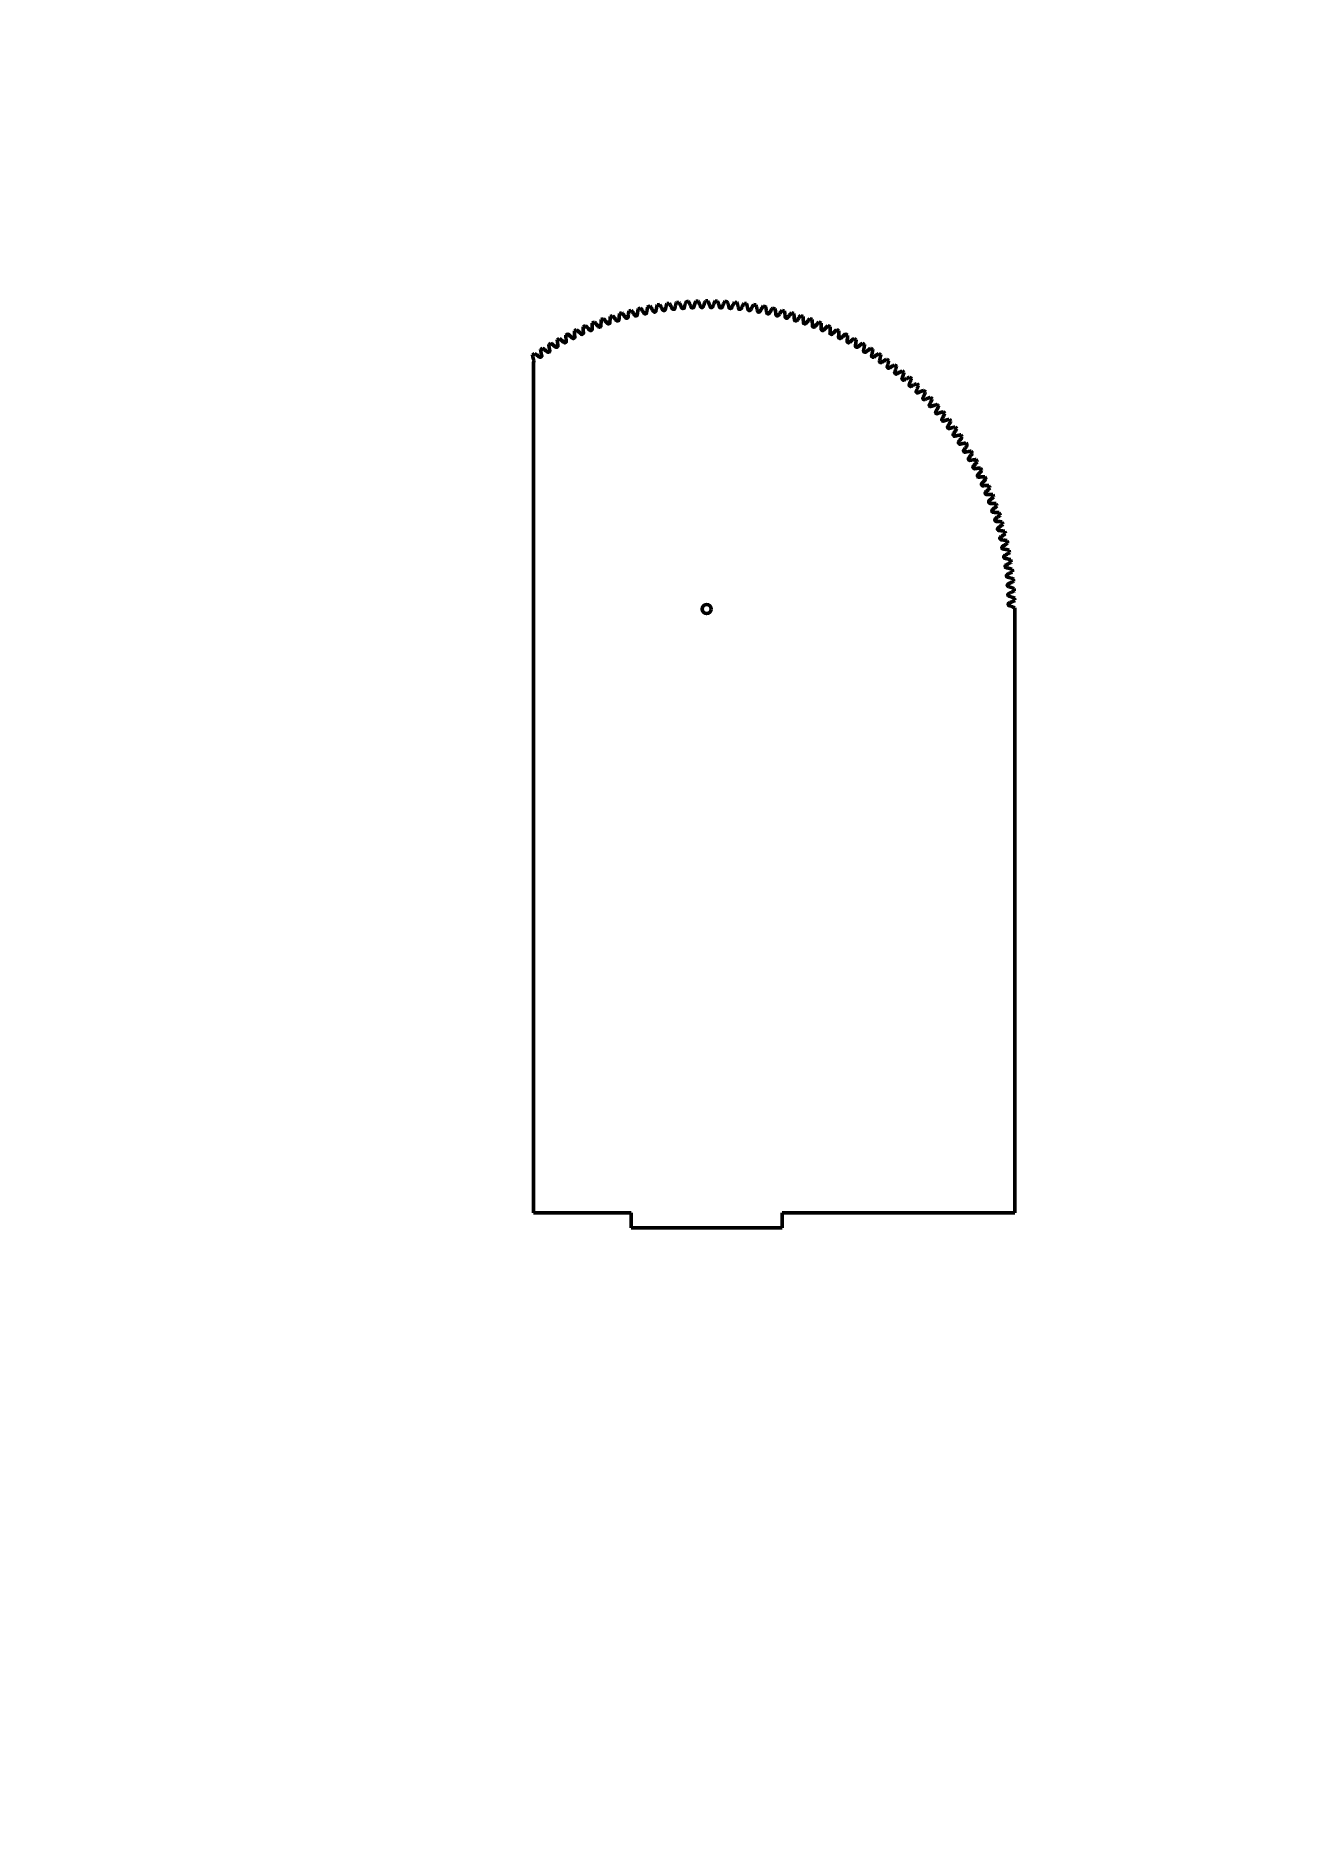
# Model space of a CAD drawing. Header units: millimetres. Extents: x 0 to 210, y 0 to 297.
import ezdxf

# ---------------------------------------------------------------- set-up
doc = ezdxf.new("R2010")
doc.units = ezdxf.units.MM
doc.linetypes.add('K5LT_BASIC', pattern=[0])
doc.layers.add('Системный слой', color=7, linetype='Continuous')

msp = doc.modelspace()

# ---------------------------------------------------------------- linework, layer by layer
at = {"layer": 'Системный слой', "color": 150, "linetype": 'K5LT_BASIC', "lineweight": 60, "true_color": 0x0080ff}
for p, q in [((82.42, 102.07), (82.42, 242.99)), ((162.09, 102.07), (162.09, 202.07)), ((82.42, 102.07), (98.57, 102.07)), ((98.57, 102.07), (98.57, 99.57)), ((123.57, 102.07), (162.09, 102.07)), ((123.57, 99.57), (123.57, 102.07)), ((98.57, 99.57), (123.57, 99.57))]:
    msp.add_line(p, q, dxfattribs=at)
msp.add_circle((111.07, 202.07), 0.75, dxfattribs=at)
for radius, start, end in [(51.02, 98.7676, 99.2324), (51.02, 96.9676, 97.4324), (51.02, 95.1676, 95.6324), (51.02, 93.3676, 93.8324), (51.02, 91.5676, 92.0324), (51.02, 89.7676, 90.2324), (51.02, 87.9676, 88.4324), (51.02, 86.1676, 86.6324), (51.02, 84.3676, 84.8324), (51.02, 82.5676, 83.0324), (51.02, 80.7676, 81.2324), (51.02, 111.3676, 111.8324), (51.02, 109.5676, 110.0324), (51.02, 107.7676, 108.2324), (49.94, 107.0631, 107.1369), (51.02, 105.9676, 106.4324), (49.94, 105.2631, 105.3369), (51.02, 104.1676, 104.6324), (49.94, 103.4631, 103.5369), (51.02, 102.3676, 102.8324), (49.94, 101.6631, 101.7369), (51.02, 100.5676, 101.0324), (49.94, 99.8631, 99.9369), (49.94, 98.0631, 98.1369), (49.94, 96.2631, 96.3369), (49.94, 94.4631, 94.5369), (49.94, 92.6631, 92.7369), (49.94, 90.8631, 90.9369), (49.94, 89.0631, 89.1369), (49.94, 87.2631, 87.3369), (49.94, 85.4631, 85.5369), (49.94, 83.6631, 83.7369), (49.94, 81.8631, 81.9369), (49.94, 80.0631, 80.1369), (51.02, 78.9676, 79.4324), (49.94, 78.2631, 78.3369), (51.02, 77.1676, 77.6324), (49.94, 76.4631, 76.5369), (51.02, 75.3676, 75.8324), (49.94, 74.6631, 74.7369), (51.02, 73.5676, 74.0324), (49.94, 72.8631, 72.9369), (51.02, 71.7676, 72.2324), (51.02, 69.9676, 70.4324), (51.02, 68.1676, 68.6324), (51.02, 118.5676, 119.0324), (51.02, 116.7676, 117.2324), (49.94, 116.0631, 116.1369), (51.02, 114.9676, 115.4324), (49.94, 114.2631, 114.3369), (51.02, 113.1676, 113.6324), (49.94, 112.4631, 112.5369), (49.94, 110.6631, 110.7369), (49.94, 108.8631, 108.9369), (49.94, 71.0631, 71.1369), (49.94, 69.2631, 69.3369), (49.94, 67.4631, 67.5369), (51.02, 66.3676, 66.8324), (49.94, 65.6631, 65.7369), (51.02, 64.5676, 65.0324), (49.94, 63.8631, 63.9369), (51.02, 62.7676, 63.2324), (51.02, 60.9676, 61.4324), (51.02, 123.9676, 124.4324), (51.02, 122.1676, 122.6324), (49.94, 123.2631, 123.3369), (51.02, 120.3676, 120.8324), (49.94, 121.4631, 121.5369), (49.94, 119.6631, 119.7369), (49.94, 117.8631, 117.9369), (49.94, 62.0631, 62.1369), (49.94, 60.2631, 60.3369), (51.02, 59.1676, 59.6324), (49.94, 58.4631, 58.5369), (51.02, 57.3676, 57.8324), (49.94, 56.6631, 56.7369), (51.02, 55.5676, 56.0324), (49.94, 54.8631, 54.9369), (51.02, 53.7676, 54.2324), (49.94, 53.0631, 53.1369), (51.02, 51.9676, 52.4324), (49.94, 51.2631, 51.3369), (51.02, 50.1676, 50.6324), (49.94, 49.4631, 49.5369), (51.02, 48.3676, 48.8324), (49.94, 47.6631, 47.7369), (49.94, 45.8631, 45.9369), (51.02, 46.5676, 47.0324), (51.02, 44.7676, 45.2324), (49.94, 44.0631, 44.1369), (49.94, 42.2631, 42.3369), (51.02, 42.9676, 43.4324), (51.02, 41.1676, 41.6324), (51.02, 39.3676, 39.8324), (49.94, 40.4631, 40.5369), (49.94, 38.6631, 38.7369), (49.94, 36.8631, 36.9369), (51.02, 37.5676, 38.0324), (51.02, 35.7676, 36.2324), (49.94, 35.0631, 35.1369), (49.94, 33.2631, 33.3369), (51.02, 33.9676, 34.4324), (51.02, 32.1676, 32.6324), (49.94, 31.4631, 31.5369), (49.94, 29.6631, 29.7369), (51.02, 30.3676, 30.8324), (51.02, 28.5676, 29.0324), (49.94, 27.8631, 27.9369), (49.94, 26.0631, 26.1369), (51.02, 26.7676, 27.2324), (51.02, 24.9676, 25.4324), (49.94, 24.2631, 24.3369), (49.94, 22.4631, 22.5369), (51.02, 23.1676, 23.6324), (51.02, 21.3676, 21.8324), (49.94, 20.6631, 20.7369), (49.94, 18.8631, 18.9369), (51.02, 19.5676, 20.0324), (51.02, 17.7676, 18.2324), (49.94, 17.0631, 17.1369), (49.94, 15.2631, 15.3369), (51.02, 15.9676, 16.4324), (51.02, 14.1676, 14.6324), (49.94, 13.4631, 13.5369), (49.94, 11.6631, 11.7369), (51.02, 12.3676, 12.8324), (51.02, 10.5676, 11.0324), (49.94, 9.8631, 9.9369), (49.94, 8.0631, 8.1369), (51.02, 8.7676, 9.2324), (51.02, 6.9676, 7.4324), (49.94, 6.2631, 6.3369), (49.94, 4.4631, 4.5369), (51.02, 5.1676, 5.6324), (51.02, 3.3676, 3.8324), (49.94, 2.6631, 2.7369), (49.94, 0.8631, 0.9369), (51.02, 1.5676, 2.0324), (51.02, 0, 0.2324)]:
    msp.add_arc((111.07, 202.07), radius, start, end, dxfattribs=at)
for points, knots in [([(103.3, 252.49), (103.33, 252.45), (103.36, 252.4), (103.41, 252.3), (103.44, 252.25), (103.5, 252.15), (103.53, 252.1), (103.59, 252.01), (103.62, 251.96), (103.67, 251.86), (103.7, 251.81), (103.75, 251.71), (103.78, 251.66), (103.81, 251.61)], [0, 0, 0, 0, 1.84767, 1.84767, 3.689606, 3.689606, 5.525806, 5.525806, 7.356272, 7.356272, 9.181004, 9.181004, 11, 11, 11, 11]), ([(104.23, 251.67), (104.24, 251.73), (104.25, 251.78), (104.28, 251.89), (104.29, 251.95), (104.31, 252.06), (104.33, 252.11), (104.36, 252.22), (104.37, 252.28), (104.4, 252.39), (104.41, 252.44), (104.44, 252.55), (104.46, 252.61), (104.47, 252.66)], [0, 0, 0, 0, 1.818996, 1.818996, 3.643728, 3.643728, 5.474194, 5.474194, 7.310394, 7.310394, 9.15233, 9.15233, 11, 11, 11, 11]), ([(104.88, 252.71), (104.91, 252.66), (104.94, 252.61), (105, 252.51), (105.02, 252.46), (105.08, 252.37), (105.11, 252.32), (105.16, 252.22), (105.19, 252.17), (105.24, 252.07), (105.26, 252.02), (105.32, 251.92), (105.34, 251.87), (105.37, 251.82)], [0, 0, 0, 0, 1.84767, 1.84767, 3.689606, 3.689606, 5.525806, 5.525806, 7.356272, 7.356272, 9.181004, 9.181004, 11, 11, 11, 11]), ([(105.79, 251.86), (105.8, 251.92), (105.82, 251.97), (105.84, 252.08), (105.86, 252.13), (105.89, 252.24), (105.9, 252.3), (105.93, 252.41), (105.95, 252.46), (105.98, 252.57), (106, 252.63), (106.03, 252.73), (106.05, 252.79), (106.06, 252.84)], [0, 0, 0, 0, 1.818996, 1.818996, 3.643728, 3.643728, 5.474194, 5.474194, 7.310394, 7.310394, 9.15233, 9.15233, 11, 11, 11, 11]), ([(106.48, 252.88), (106.5, 252.83), (106.53, 252.78), (106.58, 252.68), (106.61, 252.63), (106.66, 252.53), (106.69, 252.48), (106.74, 252.38), (106.76, 252.33), (106.81, 252.22), (106.84, 252.17), (106.89, 252.07), (106.91, 252.02), (106.93, 251.97)], [0, 0, 0, 0, 1.84767, 1.84767, 3.689606, 3.689606, 5.525806, 5.525806, 7.356272, 7.356272, 9.181004, 9.181004, 11, 11, 11, 11]), ([(107.35, 252), (107.37, 252.06), (107.39, 252.11), (107.42, 252.22), (107.43, 252.27), (107.47, 252.38), (107.48, 252.44), (107.52, 252.54), (107.53, 252.6), (107.57, 252.71), (107.59, 252.76), (107.62, 252.87), (107.64, 252.92), (107.66, 252.98)], [0, 0, 0, 0, 1.818996, 1.818996, 3.643728, 3.643728, 5.474194, 5.474194, 7.310394, 7.310394, 9.15233, 9.15233, 11, 11, 11, 11]), ([(108.07, 253), (108.1, 252.95), (108.13, 252.9), (108.17, 252.8), (108.2, 252.75), (108.25, 252.64), (108.27, 252.59), (108.32, 252.49), (108.34, 252.44), (108.39, 252.33), (108.41, 252.28), (108.46, 252.18), (108.48, 252.13), (108.5, 252.08)], [0, 0, 0, 0, 1.84767, 1.84767, 3.689606, 3.689606, 5.525806, 5.525806, 7.356272, 7.356272, 9.181004, 9.181004, 11, 11, 11, 11]), ([(108.92, 252.1), (108.94, 252.15), (108.96, 252.2), (108.99, 252.31), (109.01, 252.36), (109.05, 252.47), (109.07, 252.52), (109.1, 252.63), (109.12, 252.68), (109.16, 252.79), (109.18, 252.84), (109.22, 252.95), (109.24, 253), (109.26, 253.06)], [0, 0, 0, 0, 1.818996, 1.818996, 3.643728, 3.643728, 5.474194, 5.474194, 7.310394, 7.310394, 9.15233, 9.15233, 11, 11, 11, 11]), ([(109.68, 253.07), (109.7, 253.02), (109.72, 252.97), (109.77, 252.86), (109.79, 252.81), (109.84, 252.71), (109.86, 252.65), (109.9, 252.55), (109.93, 252.5), (109.97, 252.39), (109.99, 252.34), (110.03, 252.24), (110.05, 252.18), (110.07, 252.13)], [0, 0, 0, 0, 1.84767, 1.84767, 3.689606, 3.689606, 5.525806, 5.525806, 7.356272, 7.356272, 9.181004, 9.181004, 11, 11, 11, 11]), ([(110.5, 252.14), (110.52, 252.19), (110.53, 252.24), (110.57, 252.35), (110.59, 252.4), (110.63, 252.51), (110.65, 252.56), (110.69, 252.67), (110.71, 252.72), (110.76, 252.83), (110.78, 252.88), (110.82, 252.98), (110.84, 253.04), (110.86, 253.09)], [0, 0, 0, 0, 1.818996, 1.818996, 3.643728, 3.643728, 5.474194, 5.474194, 7.310394, 7.310394, 9.15233, 9.15233, 11, 11, 11, 11]), ([(111.28, 253.09), (111.3, 253.04), (111.32, 252.98), (111.37, 252.88), (111.39, 252.83), (111.43, 252.72), (111.45, 252.67), (111.49, 252.56), (111.51, 252.51), (111.55, 252.4), (111.57, 252.35), (111.61, 252.24), (111.63, 252.19), (111.65, 252.14)], [0, 0, 0, 0, 1.84767, 1.84767, 3.689606, 3.689606, 5.525806, 5.525806, 7.356272, 7.356272, 9.181004, 9.181004, 11, 11, 11, 11]), ([(112.07, 252.13), (112.09, 252.18), (112.11, 252.24), (112.15, 252.34), (112.17, 252.39), (112.22, 252.5), (112.24, 252.55), (112.28, 252.65), (112.31, 252.71), (112.35, 252.81), (112.37, 252.86), (112.42, 252.97), (112.44, 253.02), (112.47, 253.07)], [0, 0, 0, 0, 1.818996, 1.818996, 3.643728, 3.643728, 5.474194, 5.474194, 7.310394, 7.310394, 9.15233, 9.15233, 11, 11, 11, 11]), ([(112.88, 253.06), (112.9, 253), (112.92, 252.95), (112.96, 252.84), (112.98, 252.79), (113.02, 252.68), (113.04, 252.63), (113.08, 252.52), (113.09, 252.47), (113.13, 252.36), (113.15, 252.31), (113.18, 252.2), (113.2, 252.15), (113.22, 252.1)], [0, 0, 0, 0, 1.84767, 1.84767, 3.689606, 3.689606, 5.525806, 5.525806, 7.356272, 7.356272, 9.181004, 9.181004, 11, 11, 11, 11]), ([(113.64, 252.08), (113.66, 252.13), (113.69, 252.18), (113.73, 252.28), (113.75, 252.33), (113.8, 252.44), (113.82, 252.49), (113.87, 252.59), (113.9, 252.64), (113.94, 252.75), (113.97, 252.8), (114.02, 252.9), (114.04, 252.95), (114.07, 253)], [0, 0, 0, 0, 1.818996, 1.818996, 3.643728, 3.643728, 5.474194, 5.474194, 7.310394, 7.310394, 9.15233, 9.15233, 11, 11, 11, 11]), ([(114.48, 252.98), (114.5, 252.92), (114.52, 252.87), (114.55, 252.76), (114.57, 252.71), (114.61, 252.6), (114.63, 252.54), (114.66, 252.44), (114.68, 252.38), (114.71, 252.27), (114.73, 252.22), (114.76, 252.11), (114.77, 252.06), (114.79, 252)], [0, 0, 0, 0, 1.84767, 1.84767, 3.689606, 3.689606, 5.525806, 5.525806, 7.356272, 7.356272, 9.181004, 9.181004, 11, 11, 11, 11]), ([(115.21, 251.97), (115.23, 252.02), (115.26, 252.07), (115.31, 252.17), (115.33, 252.22), (115.38, 252.33), (115.41, 252.38), (115.46, 252.48), (115.48, 252.53), (115.53, 252.63), (115.56, 252.68), (115.61, 252.78), (115.64, 252.83), (115.67, 252.88)], [0, 0, 0, 0, 1.818996, 1.818996, 3.643728, 3.643728, 5.474194, 5.474194, 7.310394, 7.310394, 9.15233, 9.15233, 11, 11, 11, 11]), ([(116.08, 252.84), (116.1, 252.79), (116.11, 252.73), (116.15, 252.63), (116.16, 252.57), (116.19, 252.46), (116.21, 252.41), (116.24, 252.3), (116.25, 252.24), (116.28, 252.13), (116.3, 252.08), (116.33, 251.97), (116.34, 251.92), (116.36, 251.86)], [0, 0, 0, 0, 1.84767, 1.84767, 3.689606, 3.689606, 5.525806, 5.525806, 7.356272, 7.356272, 9.181004, 9.181004, 11, 11, 11, 11]), ([(116.78, 251.82), (116.8, 251.87), (116.83, 251.92), (116.88, 252.02), (116.9, 252.07), (116.96, 252.17), (116.98, 252.22), (117.04, 252.32), (117.06, 252.37), (117.12, 252.46), (117.15, 252.51), (117.2, 252.61), (117.23, 252.66), (117.26, 252.71)], [0, 0, 0, 0, 1.818996, 1.818996, 3.643728, 3.643728, 5.474194, 5.474194, 7.310394, 7.310394, 9.15233, 9.15233, 11, 11, 11, 11]), ([(117.67, 252.66), (117.69, 252.61), (117.7, 252.55), (117.73, 252.44), (117.74, 252.39), (117.77, 252.28), (117.79, 252.22), (117.81, 252.11), (117.83, 252.06), (117.85, 251.95), (117.87, 251.89), (117.89, 251.78), (117.9, 251.73), (117.92, 251.67)], [0, 0, 0, 0, 1.84767, 1.84767, 3.689606, 3.689606, 5.525806, 5.525806, 7.356272, 7.356272, 9.181004, 9.181004, 11, 11, 11, 11]), ([(118.34, 251.61), (118.36, 251.66), (118.39, 251.71), (118.44, 251.81), (118.47, 251.86), (118.53, 251.96), (118.56, 252.01), (118.61, 252.1), (118.64, 252.15), (118.7, 252.25), (118.73, 252.3), (118.79, 252.4), (118.82, 252.45), (118.85, 252.49)], [0, 0, 0, 0, 1.818996, 1.818996, 3.643728, 3.643728, 5.474194, 5.474194, 7.310394, 7.310394, 9.15233, 9.15233, 11, 11, 11, 11]), ([(92.48, 249.58), (92.52, 249.54), (92.56, 249.5), (92.64, 249.42), (92.68, 249.38), (92.76, 249.29), (92.8, 249.25), (92.88, 249.17), (92.91, 249.13), (92.99, 249.04), (93.03, 249), (93.1, 248.92), (93.14, 248.88), (93.18, 248.83)], [0, 0, 0, 0, 1.84767, 1.84767, 3.689606, 3.689606, 5.525806, 5.525806, 7.356272, 7.356272, 9.181004, 9.181004, 11, 11, 11, 11]), ([(93.57, 248.98), (93.57, 249.04), (93.57, 249.1), (93.57, 249.21), (93.57, 249.27), (93.57, 249.38), (93.58, 249.43), (93.58, 249.55), (93.58, 249.6), (93.58, 249.72), (93.59, 249.78), (93.59, 249.89), (93.59, 249.95), (93.6, 250)], [0, 0, 0, 0, 1.818996, 1.818996, 3.643728, 3.643728, 5.474194, 5.474194, 7.310394, 7.310394, 9.15233, 9.15233, 11, 11, 11, 11]), ([(93.99, 250.14), (94.02, 250.1), (94.06, 250.06), (94.14, 249.97), (94.18, 249.93), (94.25, 249.85), (94.29, 249.8), (94.36, 249.72), (94.4, 249.68), (94.47, 249.59), (94.51, 249.55), (94.58, 249.46), (94.62, 249.42), (94.65, 249.37)], [0, 0, 0, 0, 1.84767, 1.84767, 3.689606, 3.689606, 5.525806, 5.525806, 7.356272, 7.356272, 9.181004, 9.181004, 11, 11, 11, 11]), ([(94.92, 249.33), (94.94, 249.34), (94.95, 249.34), (94.97, 249.36), (94.98, 249.36), (95, 249.38), (95.01, 249.39), (95.02, 249.41), (95.03, 249.42), (95.04, 249.45), (95.05, 249.46), (95.05, 249.48), (95.05, 249.5), (95.05, 249.51)], [0, 0, 0, 0, 1.82934, 1.82934, 3.658713, 3.658713, 5.488244, 5.488244, 7.318425, 7.318425, 9.15139, 9.15139, 11, 11, 11, 11]), ([(95.05, 249.51), (95.06, 249.57), (95.06, 249.62), (95.06, 249.74), (95.06, 249.79), (95.07, 249.9), (95.07, 249.96), (95.08, 250.07), (95.08, 250.13), (95.09, 250.24), (95.09, 250.3), (95.1, 250.41), (95.11, 250.47), (95.11, 250.53)], [0, 0, 0, 0, 1.818996, 1.818996, 3.643728, 3.643728, 5.474194, 5.474194, 7.310394, 7.310394, 9.15233, 9.15233, 11, 11, 11, 11]), ([(95.5, 250.66), (95.54, 250.61), (95.58, 250.57), (95.65, 250.48), (95.69, 250.44), (95.76, 250.35), (95.8, 250.31), (95.87, 250.22), (95.9, 250.18), (95.97, 250.09), (96.01, 250.04), (96.08, 249.95), (96.11, 249.91), (96.15, 249.87)], [0, 0, 0, 0, 1.84767, 1.84767, 3.689606, 3.689606, 5.525806, 5.525806, 7.356272, 7.356272, 9.181004, 9.181004, 11, 11, 11, 11]), ([(96.15, 249.87), (96.16, 249.86), (96.17, 249.85), (96.18, 249.83), (96.2, 249.82), (96.22, 249.81), (96.23, 249.8), (96.25, 249.8), (96.27, 249.79), (96.29, 249.79), (96.31, 249.79), (96.33, 249.79), (96.34, 249.8), (96.36, 249.8)], [0, 0, 0, 0, 1.84861, 1.84861, 3.681575, 3.681575, 5.511756, 5.511756, 7.341287, 7.341287, 9.17066, 9.17066, 11, 11, 11, 11]), ([(96.42, 249.82), (96.43, 249.82), (96.44, 249.83), (96.46, 249.84), (96.47, 249.85), (96.49, 249.86), (96.5, 249.87), (96.52, 249.89), (96.53, 249.9), (96.54, 249.93), (96.54, 249.94), (96.55, 249.96), (96.55, 249.98), (96.55, 249.99)], [0, 0, 0, 0, 1.82934, 1.82934, 3.658713, 3.658713, 5.488244, 5.488244, 7.318425, 7.318425, 9.15139, 9.15139, 11, 11, 11, 11]), ([(96.55, 249.99), (96.56, 250.05), (96.56, 250.1), (96.57, 250.21), (96.57, 250.27), (96.58, 250.38), (96.58, 250.44), (96.59, 250.55), (96.6, 250.61), (96.61, 250.72), (96.62, 250.78), (96.63, 250.89), (96.63, 250.95), (96.64, 251.01)], [0, 0, 0, 0, 1.818996, 1.818996, 3.643728, 3.643728, 5.474194, 5.474194, 7.310394, 7.310394, 9.15233, 9.15233, 11, 11, 11, 11]), ([(97.04, 251.12), (97.07, 251.08), (97.11, 251.03), (97.18, 250.94), (97.22, 250.9), (97.28, 250.81), (97.32, 250.76), (97.39, 250.67), (97.42, 250.63), (97.49, 250.54), (97.52, 250.49), (97.59, 250.4), (97.62, 250.36), (97.66, 250.31)], [0, 0, 0, 0, 1.84767, 1.84767, 3.689606, 3.689606, 5.525806, 5.525806, 7.356272, 7.356272, 9.181004, 9.181004, 11, 11, 11, 11]), ([(97.66, 250.31), (97.66, 250.3), (97.67, 250.29), (97.69, 250.27), (97.7, 250.26), (97.72, 250.25), (97.74, 250.25), (97.76, 250.24), (97.77, 250.23), (97.8, 250.23), (97.81, 250.23), (97.84, 250.23), (97.85, 250.23), (97.86, 250.24)], [0, 0, 0, 0, 1.84861, 1.84861, 3.681575, 3.681575, 5.511756, 5.511756, 7.341287, 7.341287, 9.17066, 9.17066, 11, 11, 11, 11]), ([(97.92, 250.25), (97.94, 250.26), (97.95, 250.26), (97.97, 250.27), (97.98, 250.28), (98, 250.3), (98.01, 250.31), (98.03, 250.33), (98.04, 250.34), (98.05, 250.36), (98.05, 250.37), (98.06, 250.4), (98.06, 250.41), (98.06, 250.42)], [0, 0, 0, 0, 1.82934, 1.82934, 3.658713, 3.658713, 5.488244, 5.488244, 7.318425, 7.318425, 9.15139, 9.15139, 11, 11, 11, 11]), ([(98.06, 250.42), (98.07, 250.48), (98.07, 250.53), (98.09, 250.65), (98.09, 250.7), (98.1, 250.81), (98.11, 250.87), (98.12, 250.98), (98.13, 251.04), (98.14, 251.15), (98.15, 251.21), (98.17, 251.32), (98.18, 251.38), (98.18, 251.44)], [0, 0, 0, 0, 1.818996, 1.818996, 3.643728, 3.643728, 5.474194, 5.474194, 7.310394, 7.310394, 9.15233, 9.15233, 11, 11, 11, 11]), ([(98.59, 251.54), (98.62, 251.49), (98.65, 251.45), (98.72, 251.36), (98.76, 251.31), (98.82, 251.22), (98.86, 251.17), (98.92, 251.08), (98.95, 251.03), (99.02, 250.94), (99.05, 250.89), (99.12, 250.8), (99.15, 250.75), (99.18, 250.71)], [0, 0, 0, 0, 1.84767, 1.84767, 3.689606, 3.689606, 5.525806, 5.525806, 7.356272, 7.356272, 9.181004, 9.181004, 11, 11, 11, 11]), ([(99.18, 250.71), (99.19, 250.7), (99.19, 250.69), (99.21, 250.67), (99.22, 250.66), (99.24, 250.65), (99.26, 250.64), (99.28, 250.63), (99.29, 250.63), (99.32, 250.62), (99.33, 250.62), (99.36, 250.62), (99.37, 250.63), (99.38, 250.63)], [0, 0, 0, 0, 1.84861, 1.84861, 3.681575, 3.681575, 5.511756, 5.511756, 7.341287, 7.341287, 9.17066, 9.17066, 11, 11, 11, 11]), ([(99.44, 250.64), (99.46, 250.65), (99.47, 250.65), (99.49, 250.66), (99.5, 250.67), (99.52, 250.68), (99.53, 250.69), (99.55, 250.71), (99.56, 250.72), (99.57, 250.74), (99.58, 250.76), (99.58, 250.78), (99.59, 250.79), (99.59, 250.81)], [0, 0, 0, 0, 1.82934, 1.82934, 3.658713, 3.658713, 5.488244, 5.488244, 7.318425, 7.318425, 9.15139, 9.15139, 11, 11, 11, 11]), ([(99.59, 250.81), (99.6, 250.86), (99.6, 250.92), (99.62, 251.03), (99.63, 251.09), (99.64, 251.2), (99.65, 251.25), (99.67, 251.37), (99.67, 251.42), (99.69, 251.53), (99.7, 251.59), (99.72, 251.7), (99.73, 251.76), (99.74, 251.82)], [0, 0, 0, 0, 1.818996, 1.818996, 3.643728, 3.643728, 5.474194, 5.474194, 7.310394, 7.310394, 9.15233, 9.15233, 11, 11, 11, 11]), ([(100.14, 251.91), (100.18, 251.86), (100.21, 251.81), (100.28, 251.72), (100.31, 251.67), (100.37, 251.58), (100.4, 251.53), (100.47, 251.44), (100.5, 251.39), (100.56, 251.3), (100.59, 251.25), (100.65, 251.15), (100.68, 251.11), (100.71, 251.06)], [0, 0, 0, 0, 1.84767, 1.84767, 3.689606, 3.689606, 5.525806, 5.525806, 7.356272, 7.356272, 9.181004, 9.181004, 11, 11, 11, 11]), ([(100.71, 251.06), (100.72, 251.05), (100.73, 251.04), (100.74, 251.02), (100.75, 251.01), (100.78, 250.99), (100.79, 250.99), (100.81, 250.98), (100.82, 250.97), (100.85, 250.97), (100.86, 250.97), (100.89, 250.97), (100.9, 250.97), (100.91, 250.97)], [0, 0, 0, 0, 1.84861, 1.84861, 3.681575, 3.681575, 5.511756, 5.511756, 7.341287, 7.341287, 9.17066, 9.17066, 11, 11, 11, 11]), ([(100.98, 250.98), (100.99, 250.99), (101, 250.99), (101.02, 251), (101.04, 251.01), (101.06, 251.02), (101.07, 251.03), (101.08, 251.05), (101.09, 251.06), (101.11, 251.08), (101.11, 251.09), (101.12, 251.12), (101.12, 251.13), (101.13, 251.14)], [0, 0, 0, 0, 1.82934, 1.82934, 3.658713, 3.658713, 5.488244, 5.488244, 7.318425, 7.318425, 9.15139, 9.15139, 11, 11, 11, 11]), ([(101.13, 251.14), (101.13, 251.2), (101.14, 251.25), (101.16, 251.37), (101.17, 251.42), (101.19, 251.53), (101.2, 251.59), (101.22, 251.7), (101.23, 251.76), (101.25, 251.87), (101.26, 251.92), (101.29, 252.04), (101.3, 252.09), (101.31, 252.15)], [0, 0, 0, 0, 1.818996, 1.818996, 3.643728, 3.643728, 5.474194, 5.474194, 7.310394, 7.310394, 9.15233, 9.15233, 11, 11, 11, 11]), ([(101.72, 252.22), (101.75, 252.18), (101.78, 252.13), (101.84, 252.03), (101.87, 251.99), (101.93, 251.89), (101.96, 251.84), (102.02, 251.75), (102.05, 251.7), (102.11, 251.6), (102.14, 251.55), (102.2, 251.46), (102.23, 251.41), (102.26, 251.36)], [0, 0, 0, 0, 1.84767, 1.84767, 3.689606, 3.689606, 5.525806, 5.525806, 7.356272, 7.356272, 9.181004, 9.181004, 11, 11, 11, 11]), ([(102.26, 251.36), (102.26, 251.35), (102.27, 251.34), (102.29, 251.32), (102.3, 251.31), (102.32, 251.29), (102.33, 251.29), (102.35, 251.28), (102.36, 251.27), (102.39, 251.27), (102.4, 251.26), (102.43, 251.26), (102.44, 251.26), (102.45, 251.27)], [0, 0, 0, 0, 1.84861, 1.84861, 3.681575, 3.681575, 5.511756, 5.511756, 7.341287, 7.341287, 9.17066, 9.17066, 11, 11, 11, 11]), ([(102.52, 251.28), (102.53, 251.28), (102.54, 251.28), (102.57, 251.29), (102.58, 251.3), (102.6, 251.31), (102.61, 251.32), (102.63, 251.34), (102.64, 251.35), (102.65, 251.37), (102.66, 251.38), (102.67, 251.41), (102.67, 251.42), (102.67, 251.43)], [0, 0, 0, 0, 1.82934, 1.82934, 3.658713, 3.658713, 5.488244, 5.488244, 7.318425, 7.318425, 9.15139, 9.15139, 11, 11, 11, 11]), ([(102.67, 251.43), (102.68, 251.49), (102.69, 251.54), (102.71, 251.65), (102.73, 251.71), (102.75, 251.82), (102.76, 251.87), (102.78, 251.99), (102.8, 252.04), (102.82, 252.15), (102.83, 252.21), (102.86, 252.32), (102.87, 252.37), (102.89, 252.43)], [0, 0, 0, 0, 1.818996, 1.818996, 3.643728, 3.643728, 5.474194, 5.474194, 7.310394, 7.310394, 9.15233, 9.15233, 11, 11, 11, 11]), ([(103.81, 251.61), (103.81, 251.6), (103.82, 251.59), (103.84, 251.57), (103.85, 251.56), (103.87, 251.54), (103.88, 251.54), (103.9, 251.53), (103.91, 251.52), (103.94, 251.51), (103.95, 251.51), (103.98, 251.51), (103.99, 251.51), (104, 251.51)], [0, 0, 0, 0, 1.84861, 1.84861, 3.681575, 3.681575, 5.511756, 5.511756, 7.341287, 7.341287, 9.17066, 9.17066, 11, 11, 11, 11]), ([(104.07, 251.52), (104.08, 251.52), (104.09, 251.53), (104.12, 251.54), (104.13, 251.54), (104.15, 251.55), (104.16, 251.56), (104.18, 251.58), (104.19, 251.59), (104.2, 251.61), (104.21, 251.62), (104.22, 251.65), (104.22, 251.66), (104.23, 251.67)], [0, 0, 0, 0, 1.82934, 1.82934, 3.658713, 3.658713, 5.488244, 5.488244, 7.318425, 7.318425, 9.15139, 9.15139, 11, 11, 11, 11]), ([(105.37, 251.82), (105.37, 251.8), (105.38, 251.79), (105.4, 251.77), (105.41, 251.76), (105.43, 251.75), (105.44, 251.74), (105.46, 251.73), (105.47, 251.72), (105.5, 251.71), (105.51, 251.71), (105.53, 251.71), (105.55, 251.71), (105.56, 251.71)], [0, 0, 0, 0, 1.84861, 1.84861, 3.681575, 3.681575, 5.511756, 5.511756, 7.341287, 7.341287, 9.17066, 9.17066, 11, 11, 11, 11]), ([(105.62, 251.72), (105.64, 251.72), (105.65, 251.72), (105.67, 251.73), (105.69, 251.74), (105.71, 251.75), (105.72, 251.76), (105.74, 251.77), (105.75, 251.78), (105.76, 251.8), (105.77, 251.81), (105.78, 251.84), (105.78, 251.85), (105.79, 251.86)], [0, 0, 0, 0, 1.82934, 1.82934, 3.658713, 3.658713, 5.488244, 5.488244, 7.318425, 7.318425, 9.15139, 9.15139, 11, 11, 11, 11]), ([(106.93, 251.97), (106.94, 251.96), (106.94, 251.95), (106.96, 251.93), (106.97, 251.92), (106.99, 251.9), (107, 251.89), (107.02, 251.88), (107.03, 251.87), (107.06, 251.86), (107.07, 251.86), (107.1, 251.86), (107.11, 251.86), (107.12, 251.86)], [0, 0, 0, 0, 1.84861, 1.84861, 3.681575, 3.681575, 5.511756, 5.511756, 7.341287, 7.341287, 9.17066, 9.17066, 11, 11, 11, 11]), ([(107.19, 251.86), (107.2, 251.87), (107.21, 251.87), (107.24, 251.88), (107.25, 251.88), (107.27, 251.89), (107.28, 251.9), (107.3, 251.92), (107.31, 251.92), (107.33, 251.94), (107.33, 251.96), (107.35, 251.98), (107.35, 251.99), (107.35, 252)], [0, 0, 0, 0, 1.82934, 1.82934, 3.658713, 3.658713, 5.488244, 5.488244, 7.318425, 7.318425, 9.15139, 9.15139, 11, 11, 11, 11]), ([(108.5, 252.08), (108.51, 252.06), (108.51, 252.05), (108.53, 252.03), (108.54, 252.02), (108.56, 252), (108.57, 251.99), (108.59, 251.98), (108.6, 251.98), (108.62, 251.97), (108.64, 251.96), (108.66, 251.96), (108.67, 251.96), (108.69, 251.96)], [0, 0, 0, 0, 1.84861, 1.84861, 3.681575, 3.681575, 5.511756, 5.511756, 7.341287, 7.341287, 9.17066, 9.17066, 11, 11, 11, 11]), ([(108.75, 251.96), (108.76, 251.96), (108.78, 251.96), (108.8, 251.97), (108.81, 251.98), (108.84, 251.99), (108.85, 251.99), (108.87, 252.01), (108.88, 252.02), (108.89, 252.04), (108.9, 252.05), (108.91, 252.07), (108.92, 252.08), (108.92, 252.1)], [0, 0, 0, 0, 1.82934, 1.82934, 3.658713, 3.658713, 5.488244, 5.488244, 7.318425, 7.318425, 9.15139, 9.15139, 11, 11, 11, 11]), ([(110.07, 252.13), (110.08, 252.12), (110.08, 252.11), (110.1, 252.09), (110.11, 252.08), (110.12, 252.06), (110.13, 252.05), (110.16, 252.03), (110.17, 252.03), (110.19, 252.02), (110.2, 252.02), (110.23, 252.01), (110.24, 252.01), (110.25, 252.01)], [0, 0, 0, 0, 1.84861, 1.84861, 3.681575, 3.681575, 5.511756, 5.511756, 7.341287, 7.341287, 9.17066, 9.17066, 11, 11, 11, 11]), ([(110.32, 252.01), (110.33, 252.01), (110.35, 252.01), (110.37, 252.02), (110.38, 252.02), (110.41, 252.03), (110.42, 252.04), (110.44, 252.05), (110.45, 252.06), (110.47, 252.08), (110.47, 252.09), (110.49, 252.11), (110.49, 252.13), (110.5, 252.14)], [0, 0, 0, 0, 1.82934, 1.82934, 3.658713, 3.658713, 5.488244, 5.488244, 7.318425, 7.318425, 9.15139, 9.15139, 11, 11, 11, 11]), ([(111.65, 252.14), (111.65, 252.13), (111.66, 252.11), (111.67, 252.09), (111.68, 252.08), (111.7, 252.06), (111.71, 252.05), (111.73, 252.04), (111.74, 252.03), (111.76, 252.02), (111.77, 252.02), (111.8, 252.01), (111.81, 252.01), (111.82, 252.01)], [0, 0, 0, 0, 1.84861, 1.84861, 3.681575, 3.681575, 5.511756, 5.511756, 7.341287, 7.341287, 9.17066, 9.17066, 11, 11, 11, 11]), ([(111.89, 252.01), (111.9, 252.01), (111.91, 252.01), (111.94, 252.02), (111.95, 252.02), (111.98, 252.03), (111.99, 252.03), (112.01, 252.05), (112.02, 252.06), (112.04, 252.08), (112.04, 252.09), (112.06, 252.11), (112.06, 252.12), (112.07, 252.13)], [0, 0, 0, 0, 1.82934, 1.82934, 3.658713, 3.658713, 5.488244, 5.488244, 7.318425, 7.318425, 9.15139, 9.15139, 11, 11, 11, 11]), ([(113.22, 252.1), (113.22, 252.08), (113.23, 252.07), (113.24, 252.05), (113.25, 252.04), (113.27, 252.02), (113.27, 252.01), (113.29, 251.99), (113.31, 251.99), (113.33, 251.98), (113.34, 251.97), (113.37, 251.96), (113.38, 251.96), (113.39, 251.96)], [0, 0, 0, 0, 1.84861, 1.84861, 3.681575, 3.681575, 5.511756, 5.511756, 7.341287, 7.341287, 9.17066, 9.17066, 11, 11, 11, 11]), ([(113.46, 251.96), (113.47, 251.96), (113.48, 251.96), (113.51, 251.96), (113.52, 251.97), (113.54, 251.98), (113.56, 251.98), (113.58, 251.99), (113.59, 252), (113.61, 252.02), (113.61, 252.03), (113.63, 252.05), (113.64, 252.06), (113.64, 252.08)], [0, 0, 0, 0, 1.82934, 1.82934, 3.658713, 3.658713, 5.488244, 5.488244, 7.318425, 7.318425, 9.15139, 9.15139, 11, 11, 11, 11]), ([(114.79, 252), (114.79, 251.99), (114.8, 251.98), (114.81, 251.96), (114.82, 251.94), (114.83, 251.92), (114.84, 251.92), (114.86, 251.9), (114.87, 251.89), (114.9, 251.88), (114.91, 251.88), (114.93, 251.87), (114.94, 251.87), (114.96, 251.86)], [0, 0, 0, 0, 1.84861, 1.84861, 3.681575, 3.681575, 5.511756, 5.511756, 7.341287, 7.341287, 9.17066, 9.17066, 11, 11, 11, 11]), ([(115.02, 251.86), (115.03, 251.86), (115.05, 251.86), (115.07, 251.86), (115.09, 251.86), (115.11, 251.87), (115.12, 251.88), (115.14, 251.89), (115.15, 251.9), (115.17, 251.92), (115.18, 251.93), (115.2, 251.95), (115.2, 251.96), (115.21, 251.97)], [0, 0, 0, 0, 1.82934, 1.82934, 3.658713, 3.658713, 5.488244, 5.488244, 7.318425, 7.318425, 9.15139, 9.15139, 11, 11, 11, 11]), ([(116.36, 251.86), (116.36, 251.85), (116.36, 251.84), (116.37, 251.81), (116.38, 251.8), (116.4, 251.78), (116.41, 251.77), (116.42, 251.76), (116.44, 251.75), (116.46, 251.74), (116.47, 251.73), (116.49, 251.72), (116.51, 251.72), (116.52, 251.72)], [0, 0, 0, 0, 1.84861, 1.84861, 3.681575, 3.681575, 5.511756, 5.511756, 7.341287, 7.341287, 9.17066, 9.17066, 11, 11, 11, 11]), ([(116.58, 251.71), (116.6, 251.71), (116.61, 251.71), (116.64, 251.71), (116.65, 251.71), (116.67, 251.72), (116.68, 251.73), (116.71, 251.74), (116.72, 251.75), (116.74, 251.76), (116.75, 251.77), (116.76, 251.79), (116.77, 251.8), (116.78, 251.82)], [0, 0, 0, 0, 1.82934, 1.82934, 3.658713, 3.658713, 5.488244, 5.488244, 7.318425, 7.318425, 9.15139, 9.15139, 11, 11, 11, 11]), ([(117.92, 251.67), (117.92, 251.66), (117.92, 251.65), (117.93, 251.62), (117.94, 251.61), (117.96, 251.59), (117.96, 251.58), (117.98, 251.56), (117.99, 251.55), (118.02, 251.54), (118.03, 251.54), (118.05, 251.53), (118.06, 251.52), (118.08, 251.52)], [0, 0, 0, 0, 1.84861, 1.84861, 3.681575, 3.681575, 5.511756, 5.511756, 7.341287, 7.341287, 9.17066, 9.17066, 11, 11, 11, 11]), ([(118.14, 251.51), (118.15, 251.51), (118.17, 251.51), (118.19, 251.51), (118.2, 251.51), (118.23, 251.52), (118.24, 251.53), (118.26, 251.54), (118.28, 251.54), (118.3, 251.56), (118.3, 251.57), (118.32, 251.59), (118.33, 251.6), (118.34, 251.61)], [0, 0, 0, 0, 1.82934, 1.82934, 3.658713, 3.658713, 5.488244, 5.488244, 7.318425, 7.318425, 9.15139, 9.15139, 11, 11, 11, 11]), ([(119.26, 252.43), (119.27, 252.37), (119.28, 252.32), (119.31, 252.21), (119.32, 252.15), (119.35, 252.04), (119.36, 251.99), (119.38, 251.87), (119.39, 251.82), (119.42, 251.71), (119.43, 251.65), (119.45, 251.54), (119.46, 251.49), (119.47, 251.43)], [0, 0, 0, 0, 1.84767, 1.84767, 3.689606, 3.689606, 5.525806, 5.525806, 7.356272, 7.356272, 9.181004, 9.181004, 11, 11, 11, 11]), ([(119.47, 251.43), (119.47, 251.42), (119.48, 251.41), (119.49, 251.38), (119.49, 251.37), (119.51, 251.35), (119.52, 251.34), (119.53, 251.32), (119.54, 251.31), (119.57, 251.3), (119.58, 251.29), (119.6, 251.28), (119.61, 251.28), (119.63, 251.28)], [0, 0, 0, 0, 1.84861, 1.84861, 3.681575, 3.681575, 5.511756, 5.511756, 7.341287, 7.341287, 9.17066, 9.17066, 11, 11, 11, 11]), ([(119.69, 251.27), (119.7, 251.26), (119.72, 251.26), (119.74, 251.26), (119.75, 251.27), (119.78, 251.27), (119.79, 251.28), (119.81, 251.29), (119.83, 251.29), (119.85, 251.31), (119.86, 251.32), (119.87, 251.34), (119.88, 251.35), (119.89, 251.36)], [0, 0, 0, 0, 1.82934, 1.82934, 3.658713, 3.658713, 5.488244, 5.488244, 7.318425, 7.318425, 9.15139, 9.15139, 11, 11, 11, 11]), ([(119.89, 251.36), (119.92, 251.41), (119.94, 251.46), (120, 251.55), (120.03, 251.6), (120.09, 251.7), (120.12, 251.75), (120.18, 251.84), (120.21, 251.89), (120.27, 251.99), (120.3, 252.03), (120.36, 252.13), (120.4, 252.18), (120.43, 252.22)], [0, 0, 0, 0, 1.818996, 1.818996, 3.643728, 3.643728, 5.474194, 5.474194, 7.310394, 7.310394, 9.15233, 9.15233, 11, 11, 11, 11]), ([(120.83, 252.15), (120.85, 252.09), (120.86, 252.04), (120.88, 251.92), (120.89, 251.87), (120.91, 251.76), (120.92, 251.7), (120.94, 251.59), (120.95, 251.53), (120.97, 251.42), (120.98, 251.37), (121, 251.25), (121.01, 251.2), (121.02, 251.14)], [0, 0, 0, 0, 1.84767, 1.84767, 3.689606, 3.689606, 5.525806, 5.525806, 7.356272, 7.356272, 9.181004, 9.181004, 11, 11, 11, 11]), ([(121.02, 251.14), (121.02, 251.13), (121.02, 251.12), (121.03, 251.09), (121.04, 251.08), (121.05, 251.06), (121.06, 251.05), (121.08, 251.03), (121.09, 251.02), (121.11, 251.01), (121.12, 251), (121.14, 250.99), (121.15, 250.99), (121.17, 250.98)], [0, 0, 0, 0, 1.84861, 1.84861, 3.681575, 3.681575, 5.511756, 5.511756, 7.341287, 7.341287, 9.17066, 9.17066, 11, 11, 11, 11]), ([(121.23, 250.97), (121.24, 250.97), (121.26, 250.97), (121.28, 250.97), (121.29, 250.97), (121.32, 250.97), (121.33, 250.98), (121.36, 250.99), (121.37, 250.99), (121.39, 251.01), (121.4, 251.02), (121.42, 251.04), (121.42, 251.05), (121.43, 251.06)], [0, 0, 0, 0, 1.82934, 1.82934, 3.658713, 3.658713, 5.488244, 5.488244, 7.318425, 7.318425, 9.15139, 9.15139, 11, 11, 11, 11]), ([(121.43, 251.06), (121.46, 251.11), (121.49, 251.15), (121.55, 251.25), (121.58, 251.3), (121.64, 251.39), (121.68, 251.44), (121.74, 251.53), (121.77, 251.58), (121.83, 251.67), (121.87, 251.72), (121.93, 251.81), (121.97, 251.86), (122, 251.91)], [0, 0, 0, 0, 1.818996, 1.818996, 3.643728, 3.643728, 5.474194, 5.474194, 7.310394, 7.310394, 9.15233, 9.15233, 11, 11, 11, 11]), ([(122.4, 251.82), (122.41, 251.76), (122.42, 251.7), (122.44, 251.59), (122.45, 251.53), (122.47, 251.42), (122.48, 251.37), (122.49, 251.25), (122.5, 251.2), (122.52, 251.09), (122.53, 251.03), (122.54, 250.92), (122.55, 250.86), (122.55, 250.81)], [0, 0, 0, 0, 1.84767, 1.84767, 3.689606, 3.689606, 5.525806, 5.525806, 7.356272, 7.356272, 9.181004, 9.181004, 11, 11, 11, 11]), ([(122.55, 250.81), (122.56, 250.79), (122.56, 250.78), (122.57, 250.76), (122.57, 250.74), (122.58, 250.72), (122.59, 250.71), (122.61, 250.69), (122.62, 250.68), (122.64, 250.67), (122.65, 250.66), (122.67, 250.65), (122.69, 250.65), (122.7, 250.64)], [0, 0, 0, 0, 1.84861, 1.84861, 3.681575, 3.681575, 5.511756, 5.511756, 7.341287, 7.341287, 9.17066, 9.17066, 11, 11, 11, 11]), ([(122.76, 250.63), (122.77, 250.63), (122.79, 250.62), (122.81, 250.62), (122.83, 250.62), (122.85, 250.63), (122.86, 250.63), (122.89, 250.64), (122.9, 250.65), (122.92, 250.66), (122.93, 250.67), (122.95, 250.69), (122.96, 250.7), (122.96, 250.71)], [0, 0, 0, 0, 1.82934, 1.82934, 3.658713, 3.658713, 5.488244, 5.488244, 7.318425, 7.318425, 9.15139, 9.15139, 11, 11, 11, 11]), ([(122.96, 250.71), (123, 250.75), (123.03, 250.8), (123.09, 250.89), (123.12, 250.94), (123.19, 251.03), (123.22, 251.08), (123.29, 251.17), (123.32, 251.22), (123.39, 251.31), (123.42, 251.36), (123.49, 251.45), (123.52, 251.49), (123.56, 251.54)], [0, 0, 0, 0, 1.818996, 1.818996, 3.643728, 3.643728, 5.474194, 5.474194, 7.310394, 7.310394, 9.15233, 9.15233, 11, 11, 11, 11]), ([(123.96, 251.44), (123.97, 251.38), (123.98, 251.32), (123.99, 251.21), (124, 251.15), (124.01, 251.04), (124.02, 250.98), (124.03, 250.87), (124.04, 250.81), (124.05, 250.7), (124.06, 250.65), (124.07, 250.53), (124.07, 250.48), (124.08, 250.42)], [0, 0, 0, 0, 1.84767, 1.84767, 3.689606, 3.689606, 5.525806, 5.525806, 7.356272, 7.356272, 9.181004, 9.181004, 11, 11, 11, 11]), ([(124.08, 250.42), (124.08, 250.41), (124.08, 250.4), (124.09, 250.37), (124.09, 250.36), (124.11, 250.34), (124.11, 250.33), (124.13, 250.31), (124.14, 250.3), (124.16, 250.28), (124.17, 250.27), (124.19, 250.26), (124.21, 250.26), (124.22, 250.25)], [0, 0, 0, 0, 1.84861, 1.84861, 3.681575, 3.681575, 5.511756, 5.511756, 7.341287, 7.341287, 9.17066, 9.17066, 11, 11, 11, 11]), ([(124.28, 250.24), (124.29, 250.23), (124.31, 250.23), (124.33, 250.23), (124.34, 250.23), (124.37, 250.23), (124.38, 250.24), (124.41, 250.25), (124.42, 250.25), (124.44, 250.26), (124.45, 250.27), (124.47, 250.29), (124.48, 250.3), (124.49, 250.31)], [0, 0, 0, 0, 1.82934, 1.82934, 3.658713, 3.658713, 5.488244, 5.488244, 7.318425, 7.318425, 9.15139, 9.15139, 11, 11, 11, 11]), ([(124.49, 250.31), (124.52, 250.36), (124.55, 250.4), (124.62, 250.49), (124.65, 250.54), (124.72, 250.63), (124.75, 250.67), (124.82, 250.76), (124.86, 250.81), (124.93, 250.9), (124.96, 250.94), (125.03, 251.03), (125.07, 251.08), (125.11, 251.12)], [0, 0, 0, 0, 1.818996, 1.818996, 3.643728, 3.643728, 5.474194, 5.474194, 7.310394, 7.310394, 9.15233, 9.15233, 11, 11, 11, 11]), ([(125.5, 251.01), (125.51, 250.95), (125.52, 250.89), (125.53, 250.78), (125.53, 250.72), (125.54, 250.61), (125.55, 250.55), (125.56, 250.44), (125.56, 250.38), (125.57, 250.27), (125.58, 250.21), (125.58, 250.1), (125.59, 250.05), (125.59, 249.99)], [0, 0, 0, 0, 1.84767, 1.84767, 3.689606, 3.689606, 5.525806, 5.525806, 7.356272, 7.356272, 9.181004, 9.181004, 11, 11, 11, 11]), ([(125.59, 249.99), (125.59, 249.98), (125.59, 249.96), (125.6, 249.94), (125.61, 249.93), (125.62, 249.9), (125.62, 249.89), (125.64, 249.87), (125.65, 249.86), (125.67, 249.85), (125.68, 249.84), (125.7, 249.83), (125.71, 249.82), (125.73, 249.82)], [0, 0, 0, 0, 1.84861, 1.84861, 3.681575, 3.681575, 5.511756, 5.511756, 7.341287, 7.341287, 9.17066, 9.17066, 11, 11, 11, 11]), ([(125.79, 249.8), (125.8, 249.8), (125.81, 249.79), (125.84, 249.79), (125.85, 249.79), (125.88, 249.79), (125.89, 249.8), (125.91, 249.8), (125.93, 249.81), (125.95, 249.82), (125.96, 249.83), (125.98, 249.85), (125.99, 249.86), (125.99, 249.87)], [0, 0, 0, 0, 1.82934, 1.82934, 3.658713, 3.658713, 5.488244, 5.488244, 7.318425, 7.318425, 9.15139, 9.15139, 11, 11, 11, 11]), ([(125.99, 249.87), (126.03, 249.91), (126.06, 249.95), (126.13, 250.04), (126.17, 250.09), (126.24, 250.18), (126.27, 250.22), (126.35, 250.31), (126.38, 250.35), (126.45, 250.44), (126.49, 250.48), (126.56, 250.57), (126.6, 250.61), (126.64, 250.66)], [0, 0, 0, 0, 1.818996, 1.818996, 3.643728, 3.643728, 5.474194, 5.474194, 7.310394, 7.310394, 9.15233, 9.15233, 11, 11, 11, 11]), ([(127.03, 250.53), (127.04, 250.47), (127.04, 250.41), (127.05, 250.3), (127.05, 250.24), (127.06, 250.13), (127.06, 250.07), (127.07, 249.96), (127.07, 249.9), (127.08, 249.79), (127.08, 249.74), (127.09, 249.62), (127.09, 249.57), (127.09, 249.51)], [0, 0, 0, 0, 1.84767, 1.84767, 3.689606, 3.689606, 5.525806, 5.525806, 7.356272, 7.356272, 9.181004, 9.181004, 11, 11, 11, 11]), ([(127.09, 249.51), (127.09, 249.5), (127.09, 249.48), (127.1, 249.46), (127.1, 249.45), (127.11, 249.42), (127.12, 249.41), (127.13, 249.39), (127.14, 249.38), (127.16, 249.36), (127.17, 249.36), (127.19, 249.34), (127.21, 249.34), (127.22, 249.33)], [0, 0, 0, 0, 1.84861, 1.84861, 3.681575, 3.681575, 5.511756, 5.511756, 7.341287, 7.341287, 9.17066, 9.17066, 11, 11, 11, 11]), ([(127.49, 249.37), (127.52, 249.42), (127.56, 249.46), (127.63, 249.55), (127.67, 249.59), (127.74, 249.68), (127.78, 249.72), (127.85, 249.8), (127.89, 249.85), (127.97, 249.93), (128, 249.97), (128.08, 250.06), (128.12, 250.1), (128.16, 250.14)], [0, 0, 0, 0, 1.818996, 1.818996, 3.643728, 3.643728, 5.474194, 5.474194, 7.310394, 7.310394, 9.15233, 9.15233, 11, 11, 11, 11]), ([(128.55, 250), (128.55, 249.95), (128.55, 249.89), (128.56, 249.78), (128.56, 249.72), (128.56, 249.6), (128.56, 249.55), (128.57, 249.43), (128.57, 249.38), (128.57, 249.27), (128.57, 249.21), (128.57, 249.1), (128.57, 249.04), (128.57, 248.98)], [0, 0, 0, 0, 1.84767, 1.84767, 3.689606, 3.689606, 5.525806, 5.525806, 7.356272, 7.356272, 9.181004, 9.181004, 11, 11, 11, 11]), ([(128.97, 248.83), (129, 248.88), (129.04, 248.92), (129.12, 249), (129.15, 249.04), (129.23, 249.13), (129.27, 249.17), (129.34, 249.25), (129.38, 249.29), (129.46, 249.38), (129.5, 249.42), (129.58, 249.5), (129.62, 249.54), (129.66, 249.58)], [0, 0, 0, 0, 1.818996, 1.818996, 3.643728, 3.643728, 5.474194, 5.474194, 7.310394, 7.310394, 9.15233, 9.15233, 11, 11, 11, 11]), ([(86.45, 245.67), (86.44, 245.72), (86.43, 245.78), (86.41, 245.89), (86.41, 245.95), (86.39, 246.06), (86.38, 246.11), (86.37, 246.23), (86.36, 246.28), (86.35, 246.4), (86.34, 246.45), (86.33, 246.57), (86.32, 246.62), (86.31, 246.68)], [0, 0, 0, 0, 1.818996, 1.818996, 3.643728, 3.643728, 5.474194, 5.474194, 7.310394, 7.310394, 9.15233, 9.15233, 11, 11, 11, 11]), ([(86.68, 246.88), (86.72, 246.84), (86.77, 246.81), (86.85, 246.74), (86.9, 246.7), (86.99, 246.63), (87.03, 246.59), (87.12, 246.52), (87.16, 246.48), (87.25, 246.41), (87.29, 246.37), (87.37, 246.3), (87.42, 246.26), (87.46, 246.22)], [0, 0, 0, 0, 1.84767, 1.84767, 3.689606, 3.689606, 5.525806, 5.525806, 7.356272, 7.356272, 9.181004, 9.181004, 11, 11, 11, 11]), ([(87.83, 246.42), (87.82, 246.48), (87.82, 246.53), (87.8, 246.64), (87.8, 246.7), (87.78, 246.81), (87.78, 246.87), (87.77, 246.98), (87.76, 247.04), (87.75, 247.15), (87.75, 247.21), (87.74, 247.32), (87.73, 247.38), (87.73, 247.44)], [0, 0, 0, 0, 1.818996, 1.818996, 3.643728, 3.643728, 5.474194, 5.474194, 7.310394, 7.310394, 9.15233, 9.15233, 11, 11, 11, 11]), ([(88.1, 247.62), (88.14, 247.59), (88.18, 247.55), (88.27, 247.47), (88.31, 247.44), (88.4, 247.36), (88.44, 247.32), (88.52, 247.25), (88.57, 247.21), (88.65, 247.13), (88.69, 247.1), (88.77, 247.02), (88.81, 246.98), (88.86, 246.94)], [0, 0, 0, 0, 1.84767, 1.84767, 3.689606, 3.689606, 5.525806, 5.525806, 7.356272, 7.356272, 9.181004, 9.181004, 11, 11, 11, 11]), ([(88.86, 246.94), (88.87, 246.93), (88.88, 246.93), (88.9, 246.91), (88.91, 246.91), (88.93, 246.9), (88.95, 246.89), (88.97, 246.89), (88.98, 246.89), (89.01, 246.89), (89.02, 246.89), (89.05, 246.9), (89.06, 246.9), (89.07, 246.91)], [0, 0, 0, 0, 1.84861, 1.84861, 3.681575, 3.681575, 5.511756, 5.511756, 7.341287, 7.341287, 9.17066, 9.17066, 11, 11, 11, 11]), ([(89.13, 246.94), (89.14, 246.94), (89.15, 246.95), (89.17, 246.97), (89.18, 246.97), (89.2, 246.99), (89.21, 247), (89.22, 247.03), (89.22, 247.04), (89.23, 247.06), (89.23, 247.08), (89.24, 247.1), (89.24, 247.12), (89.24, 247.13)], [0, 0, 0, 0, 1.82934, 1.82934, 3.658713, 3.658713, 5.488244, 5.488244, 7.318425, 7.318425, 9.15139, 9.15139, 11, 11, 11, 11]), ([(89.24, 247.13), (89.23, 247.18), (89.22, 247.24), (89.21, 247.35), (89.21, 247.41), (89.2, 247.52), (89.2, 247.58), (89.19, 247.69), (89.18, 247.75), (89.18, 247.86), (89.17, 247.92), (89.17, 248.03), (89.17, 248.09), (89.16, 248.15)], [0, 0, 0, 0, 1.818996, 1.818996, 3.643728, 3.643728, 5.474194, 5.474194, 7.310394, 7.310394, 9.15233, 9.15233, 11, 11, 11, 11]), ([(89.54, 248.32), (89.58, 248.28), (89.62, 248.25), (89.71, 248.17), (89.75, 248.13), (89.83, 248.05), (89.87, 248.01), (89.95, 247.93), (90, 247.9), (90.08, 247.82), (90.12, 247.78), (90.2, 247.7), (90.24, 247.66), (90.28, 247.62)], [0, 0, 0, 0, 1.84767, 1.84767, 3.689606, 3.689606, 5.525806, 5.525806, 7.356272, 7.356272, 9.181004, 9.181004, 11, 11, 11, 11]), ([(90.28, 247.62), (90.29, 247.61), (90.3, 247.6), (90.32, 247.59), (90.33, 247.58), (90.35, 247.57), (90.36, 247.57), (90.39, 247.56), (90.4, 247.56), (90.43, 247.56), (90.44, 247.56), (90.47, 247.57), (90.48, 247.57), (90.49, 247.58)], [0, 0, 0, 0, 1.84861, 1.84861, 3.681575, 3.681575, 5.511756, 5.511756, 7.341287, 7.341287, 9.17066, 9.17066, 11, 11, 11, 11]), ([(90.55, 247.6), (90.56, 247.61), (90.57, 247.62), (90.59, 247.63), (90.6, 247.64), (90.62, 247.66), (90.63, 247.67), (90.64, 247.69), (90.65, 247.7), (90.65, 247.73), (90.66, 247.74), (90.66, 247.77), (90.66, 247.78), (90.66, 247.79)], [0, 0, 0, 0, 1.82934, 1.82934, 3.658713, 3.658713, 5.488244, 5.488244, 7.318425, 7.318425, 9.15139, 9.15139, 11, 11, 11, 11]), ([(90.66, 247.79), (90.66, 247.85), (90.65, 247.9), (90.65, 248.02), (90.64, 248.07), (90.64, 248.19), (90.64, 248.24), (90.63, 248.36), (90.63, 248.41), (90.63, 248.53), (90.63, 248.58), (90.62, 248.7), (90.62, 248.75), (90.62, 248.81)], [0, 0, 0, 0, 1.818996, 1.818996, 3.643728, 3.643728, 5.474194, 5.474194, 7.310394, 7.310394, 9.15233, 9.15233, 11, 11, 11, 11]), ([(91, 248.98), (91.04, 248.94), (91.08, 248.9), (91.16, 248.82), (91.21, 248.78), (91.29, 248.7), (91.33, 248.66), (91.41, 248.58), (91.44, 248.53), (91.52, 248.45), (91.56, 248.41), (91.64, 248.33), (91.68, 248.29), (91.72, 248.25)], [0, 0, 0, 0, 1.84767, 1.84767, 3.689606, 3.689606, 5.525806, 5.525806, 7.356272, 7.356272, 9.181004, 9.181004, 11, 11, 11, 11]), ([(91.72, 248.25), (91.73, 248.24), (91.74, 248.23), (91.76, 248.22), (91.77, 248.21), (91.79, 248.2), (91.8, 248.19), (91.83, 248.19), (91.84, 248.19), (91.87, 248.19), (91.88, 248.19), (91.91, 248.19), (91.92, 248.2), (91.93, 248.2)], [0, 0, 0, 0, 1.84861, 1.84861, 3.681575, 3.681575, 5.511756, 5.511756, 7.341287, 7.341287, 9.17066, 9.17066, 11, 11, 11, 11]), ([(91.99, 248.23), (92, 248.23), (92.01, 248.24), (92.03, 248.25), (92.04, 248.26), (92.06, 248.28), (92.07, 248.29), (92.08, 248.31), (92.09, 248.32), (92.1, 248.35), (92.1, 248.36), (92.11, 248.38), (92.11, 248.4), (92.11, 248.41)], [0, 0, 0, 0, 1.82934, 1.82934, 3.658713, 3.658713, 5.488244, 5.488244, 7.318425, 7.318425, 9.15139, 9.15139, 11, 11, 11, 11]), ([(92.11, 248.41), (92.11, 248.47), (92.1, 248.52), (92.1, 248.64), (92.1, 248.69), (92.1, 248.81), (92.1, 248.86), (92.1, 248.98), (92.1, 249.03), (92.1, 249.15), (92.1, 249.2), (92.1, 249.32), (92.1, 249.37), (92.1, 249.43)], [0, 0, 0, 0, 1.818996, 1.818996, 3.643728, 3.643728, 5.474194, 5.474194, 7.310394, 7.310394, 9.15233, 9.15233, 11, 11, 11, 11]), ([(93.18, 248.83), (93.19, 248.82), (93.19, 248.82), (93.22, 248.8), (93.23, 248.79), (93.25, 248.78), (93.26, 248.78), (93.29, 248.77), (93.3, 248.77), (93.33, 248.77), (93.34, 248.77), (93.36, 248.77), (93.38, 248.78), (93.39, 248.78)], [0, 0, 0, 0, 1.84861, 1.84861, 3.681575, 3.681575, 5.511756, 5.511756, 7.341287, 7.341287, 9.17066, 9.17066, 11, 11, 11, 11]), ([(93.45, 248.8), (93.46, 248.81), (93.47, 248.81), (93.49, 248.83), (93.5, 248.84), (93.52, 248.85), (93.53, 248.86), (93.55, 248.88), (93.55, 248.9), (93.56, 248.92), (93.57, 248.93), (93.57, 248.96), (93.57, 248.97), (93.57, 248.98)], [0, 0, 0, 0, 1.82934, 1.82934, 3.658713, 3.658713, 5.488244, 5.488244, 7.318425, 7.318425, 9.15139, 9.15139, 11, 11, 11, 11]), ([(94.65, 249.37), (94.66, 249.36), (94.67, 249.35), (94.69, 249.34), (94.7, 249.33), (94.73, 249.32), (94.74, 249.31), (94.76, 249.31), (94.78, 249.3), (94.8, 249.3), (94.81, 249.3), (94.84, 249.31), (94.85, 249.31), (94.86, 249.31)], [0, 0, 0, 0, 1.84861, 1.84861, 3.681575, 3.681575, 5.511756, 5.511756, 7.341287, 7.341287, 9.17066, 9.17066, 11, 11, 11, 11]), ([(127.28, 249.31), (127.29, 249.31), (127.3, 249.31), (127.33, 249.3), (127.34, 249.3), (127.37, 249.3), (127.38, 249.31), (127.41, 249.31), (127.42, 249.32), (127.44, 249.33), (127.45, 249.34), (127.47, 249.35), (127.48, 249.36), (127.49, 249.37)], [0, 0, 0, 0, 1.82934, 1.82934, 3.658713, 3.658713, 5.488244, 5.488244, 7.318425, 7.318425, 9.15139, 9.15139, 11, 11, 11, 11]), ([(128.57, 248.98), (128.57, 248.97), (128.57, 248.96), (128.58, 248.93), (128.58, 248.92), (128.59, 248.9), (128.6, 248.88), (128.61, 248.86), (128.62, 248.85), (128.64, 248.84), (128.65, 248.83), (128.67, 248.81), (128.68, 248.81), (128.69, 248.8)], [0, 0, 0, 0, 1.84861, 1.84861, 3.681575, 3.681575, 5.511756, 5.511756, 7.341287, 7.341287, 9.17066, 9.17066, 11, 11, 11, 11]), ([(128.75, 248.78), (128.77, 248.78), (128.78, 248.77), (128.8, 248.77), (128.82, 248.77), (128.84, 248.77), (128.86, 248.77), (128.88, 248.78), (128.89, 248.78), (128.92, 248.79), (128.93, 248.8), (128.95, 248.82), (128.96, 248.82), (128.97, 248.83)], [0, 0, 0, 0, 1.82934, 1.82934, 3.658713, 3.658713, 5.488244, 5.488244, 7.318425, 7.318425, 9.15139, 9.15139, 11, 11, 11, 11]), ([(130.04, 249.43), (130.04, 249.37), (130.05, 249.32), (130.05, 249.2), (130.05, 249.15), (130.05, 249.03), (130.05, 248.98), (130.05, 248.86), (130.05, 248.81), (130.04, 248.69), (130.04, 248.64), (130.04, 248.52), (130.04, 248.47), (130.04, 248.41)], [0, 0, 0, 0, 1.84767, 1.84767, 3.689606, 3.689606, 5.525806, 5.525806, 7.356272, 7.356272, 9.181004, 9.181004, 11, 11, 11, 11]), ([(130.04, 248.41), (130.04, 248.4), (130.04, 248.38), (130.04, 248.36), (130.04, 248.35), (130.05, 248.32), (130.06, 248.31), (130.07, 248.29), (130.08, 248.28), (130.1, 248.26), (130.11, 248.25), (130.13, 248.24), (130.14, 248.23), (130.15, 248.23)], [0, 0, 0, 0, 1.84861, 1.84861, 3.681575, 3.681575, 5.511756, 5.511756, 7.341287, 7.341287, 9.17066, 9.17066, 11, 11, 11, 11]), ([(130.21, 248.2), (130.23, 248.2), (130.24, 248.19), (130.26, 248.19), (130.28, 248.19), (130.3, 248.19), (130.31, 248.19), (130.34, 248.19), (130.35, 248.2), (130.38, 248.21), (130.39, 248.22), (130.41, 248.23), (130.42, 248.24), (130.43, 248.25)], [0, 0, 0, 0, 1.82934, 1.82934, 3.658713, 3.658713, 5.488244, 5.488244, 7.318425, 7.318425, 9.15139, 9.15139, 11, 11, 11, 11]), ([(130.43, 248.25), (130.46, 248.29), (130.5, 248.33), (130.58, 248.41), (130.62, 248.45), (130.7, 248.53), (130.74, 248.58), (130.82, 248.66), (130.86, 248.7), (130.94, 248.78), (130.98, 248.82), (131.06, 248.9), (131.1, 248.94), (131.14, 248.98)], [0, 0, 0, 0, 1.818996, 1.818996, 3.643728, 3.643728, 5.474194, 5.474194, 7.310394, 7.310394, 9.15233, 9.15233, 11, 11, 11, 11]), ([(131.52, 248.81), (131.52, 248.75), (131.52, 248.7), (131.52, 248.58), (131.52, 248.53), (131.51, 248.41), (131.51, 248.36), (131.51, 248.24), (131.5, 248.19), (131.5, 248.07), (131.5, 248.02), (131.49, 247.9), (131.49, 247.85), (131.48, 247.79)], [0, 0, 0, 0, 1.84767, 1.84767, 3.689606, 3.689606, 5.525806, 5.525806, 7.356272, 7.356272, 9.181004, 9.181004, 11, 11, 11, 11]), ([(131.48, 247.79), (131.48, 247.78), (131.48, 247.77), (131.48, 247.74), (131.49, 247.73), (131.5, 247.7), (131.5, 247.69), (131.52, 247.67), (131.52, 247.66), (131.54, 247.64), (131.55, 247.63), (131.57, 247.62), (131.58, 247.61), (131.59, 247.6)], [0, 0, 0, 0, 1.84861, 1.84861, 3.681575, 3.681575, 5.511756, 5.511756, 7.341287, 7.341287, 9.17066, 9.17066, 11, 11, 11, 11]), ([(131.65, 247.58), (131.66, 247.57), (131.68, 247.57), (131.7, 247.56), (131.71, 247.56), (131.74, 247.56), (131.75, 247.56), (131.78, 247.57), (131.79, 247.57), (131.81, 247.58), (131.83, 247.59), (131.85, 247.6), (131.86, 247.61), (131.87, 247.62)], [0, 0, 0, 0, 1.82934, 1.82934, 3.658713, 3.658713, 5.488244, 5.488244, 7.318425, 7.318425, 9.15139, 9.15139, 11, 11, 11, 11]), ([(131.87, 247.62), (131.91, 247.66), (131.95, 247.7), (132.03, 247.78), (132.07, 247.82), (132.15, 247.9), (132.19, 247.93), (132.27, 248.01), (132.31, 248.05), (132.4, 248.13), (132.44, 248.17), (132.52, 248.25), (132.56, 248.28), (132.61, 248.32)], [0, 0, 0, 0, 1.818996, 1.818996, 3.643728, 3.643728, 5.474194, 5.474194, 7.310394, 7.310394, 9.15233, 9.15233, 11, 11, 11, 11]), ([(132.98, 248.15), (132.98, 248.09), (132.97, 248.03), (132.97, 247.92), (132.97, 247.86), (132.96, 247.75), (132.95, 247.69), (132.95, 247.58), (132.94, 247.52), (132.93, 247.41), (132.93, 247.35), (132.92, 247.24), (132.91, 247.18), (132.91, 247.13)], [0, 0, 0, 0, 1.84767, 1.84767, 3.689606, 3.689606, 5.525806, 5.525806, 7.356272, 7.356272, 9.181004, 9.181004, 11, 11, 11, 11]), ([(132.91, 247.13), (132.91, 247.12), (132.91, 247.1), (132.91, 247.08), (132.91, 247.06), (132.92, 247.04), (132.92, 247.03), (132.94, 247), (132.94, 246.99), (132.96, 246.97), (132.97, 246.97), (132.99, 246.95), (133, 246.94), (133.01, 246.94)], [0, 0, 0, 0, 1.84861, 1.84861, 3.681575, 3.681575, 5.511756, 5.511756, 7.341287, 7.341287, 9.17066, 9.17066, 11, 11, 11, 11]), ([(133.07, 246.91), (133.08, 246.9), (133.1, 246.9), (133.12, 246.89), (133.13, 246.89), (133.16, 246.89), (133.17, 246.89), (133.2, 246.89), (133.21, 246.9), (133.23, 246.91), (133.25, 246.91), (133.27, 246.93), (133.28, 246.93), (133.29, 246.94)], [0, 0, 0, 0, 1.82934, 1.82934, 3.658713, 3.658713, 5.488244, 5.488244, 7.318425, 7.318425, 9.15139, 9.15139, 11, 11, 11, 11]), ([(133.29, 246.94), (133.33, 246.98), (133.37, 247.02), (133.45, 247.1), (133.49, 247.13), (133.58, 247.21), (133.62, 247.25), (133.7, 247.32), (133.75, 247.36), (133.83, 247.44), (133.87, 247.47), (133.96, 247.55), (134, 247.59), (134.05, 247.62)], [0, 0, 0, 0, 1.818996, 1.818996, 3.643728, 3.643728, 5.474194, 5.474194, 7.310394, 7.310394, 9.15233, 9.15233, 11, 11, 11, 11]), ([(134.42, 247.44), (134.41, 247.38), (134.41, 247.32), (134.4, 247.21), (134.39, 247.15), (134.38, 247.04), (134.38, 246.98), (134.37, 246.87), (134.36, 246.81), (134.35, 246.7), (134.34, 246.64), (134.33, 246.53), (134.32, 246.48), (134.31, 246.42)], [0, 0, 0, 0, 1.84767, 1.84767, 3.689606, 3.689606, 5.525806, 5.525806, 7.356272, 7.356272, 9.181004, 9.181004, 11, 11, 11, 11]), ([(134.69, 246.22), (134.73, 246.26), (134.77, 246.3), (134.85, 246.37), (134.9, 246.41), (134.98, 246.48), (135.03, 246.52), (135.11, 246.59), (135.16, 246.63), (135.24, 246.7), (135.29, 246.74), (135.38, 246.81), (135.42, 246.84), (135.47, 246.88)], [0, 0, 0, 0, 1.818996, 1.818996, 3.643728, 3.643728, 5.474194, 5.474194, 7.310394, 7.310394, 9.15233, 9.15233, 11, 11, 11, 11]), ([(135.83, 246.68), (135.82, 246.62), (135.82, 246.57), (135.8, 246.45), (135.8, 246.4), (135.78, 246.28), (135.78, 246.23), (135.76, 246.11), (135.75, 246.06), (135.74, 245.95), (135.73, 245.89), (135.71, 245.78), (135.7, 245.72), (135.69, 245.67)], [0, 0, 0, 0, 1.84767, 1.84767, 3.689606, 3.689606, 5.525806, 5.525806, 7.356272, 7.356272, 9.181004, 9.181004, 11, 11, 11, 11]), ([(82.46, 243.16), (82.44, 243.21), (82.43, 243.27), (82.4, 243.38), (82.39, 243.43), (82.36, 243.54), (82.35, 243.6), (82.32, 243.71), (82.31, 243.76), (82.28, 243.87), (82.27, 243.93), (82.25, 244.04), (82.24, 244.1), (82.23, 244.15)], [0, 0, 0, 0, 1.818996, 1.818996, 3.643728, 3.643728, 5.474194, 5.474194, 7.310394, 7.310394, 9.15233, 9.15233, 11, 11, 11, 11]), ([(82.57, 244.38), (82.62, 244.35), (82.66, 244.32), (82.76, 244.26), (82.81, 244.23), (82.9, 244.16), (82.95, 244.13), (83.04, 244.07), (83.09, 244.03), (83.18, 243.97), (83.22, 243.94), (83.32, 243.87), (83.36, 243.84), (83.41, 243.8)], [0, 0, 0, 0, 1.84767, 1.84767, 3.689606, 3.689606, 5.525806, 5.525806, 7.356272, 7.356272, 9.181004, 9.181004, 11, 11, 11, 11]), ([(83.41, 243.8), (83.42, 243.8), (83.43, 243.79), (83.45, 243.78), (83.47, 243.77), (83.49, 243.77), (83.5, 243.77), (83.53, 243.77), (83.54, 243.77), (83.57, 243.77), (83.58, 243.78), (83.6, 243.79), (83.61, 243.79), (83.63, 243.8)], [0, 0, 0, 0, 1.84861, 1.84861, 3.681575, 3.681575, 5.511756, 5.511756, 7.341287, 7.341287, 9.17066, 9.17066, 11, 11, 11, 11]), ([(83.76, 244.04), (83.75, 244.09), (83.74, 244.15), (83.71, 244.26), (83.7, 244.31), (83.68, 244.42), (83.67, 244.48), (83.64, 244.59), (83.63, 244.64), (83.61, 244.76), (83.6, 244.81), (83.58, 244.92), (83.57, 244.98), (83.56, 245.04)], [0, 0, 0, 0, 1.818996, 1.818996, 3.643728, 3.643728, 5.474194, 5.474194, 7.310394, 7.310394, 9.15233, 9.15233, 11, 11, 11, 11]), ([(83.68, 243.83), (83.69, 243.84), (83.7, 243.85), (83.72, 243.87), (83.73, 243.88), (83.74, 243.9), (83.75, 243.91), (83.76, 243.93), (83.76, 243.95), (83.76, 243.97), (83.77, 243.98), (83.76, 244.01), (83.76, 244.02), (83.76, 244.04)], [0, 0, 0, 0, 1.82934, 1.82934, 3.658713, 3.658713, 5.488244, 5.488244, 7.318425, 7.318425, 9.15139, 9.15139, 11, 11, 11, 11]), ([(83.91, 245.26), (83.96, 245.23), (84, 245.19), (84.1, 245.13), (84.14, 245.09), (84.24, 245.03), (84.28, 244.99), (84.37, 244.93), (84.42, 244.89), (84.51, 244.82), (84.55, 244.79), (84.64, 244.72), (84.69, 244.69), (84.73, 244.65)], [0, 0, 0, 0, 1.84767, 1.84767, 3.689606, 3.689606, 5.525806, 5.525806, 7.356272, 7.356272, 9.181004, 9.181004, 11, 11, 11, 11]), ([(84.73, 244.65), (84.74, 244.64), (84.75, 244.64), (84.78, 244.63), (84.79, 244.62), (84.81, 244.61), (84.83, 244.61), (84.85, 244.61), (84.86, 244.61), (84.89, 244.62), (84.9, 244.62), (84.93, 244.63), (84.94, 244.63), (84.95, 244.64)], [0, 0, 0, 0, 1.84861, 1.84861, 3.681575, 3.681575, 5.511756, 5.511756, 7.341287, 7.341287, 9.17066, 9.17066, 11, 11, 11, 11]), ([(85.09, 244.87), (85.08, 244.93), (85.07, 244.98), (85.05, 245.09), (85.04, 245.15), (85.02, 245.26), (85.01, 245.32), (84.99, 245.43), (84.98, 245.49), (84.97, 245.6), (84.96, 245.65), (84.94, 245.77), (84.93, 245.82), (84.92, 245.88)], [0, 0, 0, 0, 1.818996, 1.818996, 3.643728, 3.643728, 5.474194, 5.474194, 7.310394, 7.310394, 9.15233, 9.15233, 11, 11, 11, 11]), ([(85, 244.67), (85.02, 244.68), (85.03, 244.69), (85.04, 244.71), (85.05, 244.72), (85.07, 244.74), (85.07, 244.75), (85.08, 244.77), (85.09, 244.78), (85.09, 244.81), (85.1, 244.82), (85.1, 244.85), (85.09, 244.86), (85.09, 244.87)], [0, 0, 0, 0, 1.82934, 1.82934, 3.658713, 3.658713, 5.488244, 5.488244, 7.318425, 7.318425, 9.15139, 9.15139, 11, 11, 11, 11]), ([(85.28, 246.09), (85.33, 246.06), (85.37, 246.02), (85.46, 245.95), (85.51, 245.92), (85.6, 245.85), (85.64, 245.81), (85.73, 245.74), (85.78, 245.71), (85.86, 245.64), (85.91, 245.6), (86, 245.53), (86.04, 245.5), (86.08, 245.46)], [0, 0, 0, 0, 1.84767, 1.84767, 3.689606, 3.689606, 5.525806, 5.525806, 7.356272, 7.356272, 9.181004, 9.181004, 11, 11, 11, 11]), ([(86.08, 245.46), (86.09, 245.45), (86.1, 245.44), (86.13, 245.43), (86.14, 245.43), (86.16, 245.42), (86.18, 245.42), (86.2, 245.41), (86.21, 245.41), (86.24, 245.42), (86.25, 245.42), (86.28, 245.43), (86.29, 245.43), (86.3, 245.44)], [0, 0, 0, 0, 1.84861, 1.84861, 3.681575, 3.681575, 5.511756, 5.511756, 7.341287, 7.341287, 9.17066, 9.17066, 11, 11, 11, 11]), ([(86.36, 245.47), (86.37, 245.48), (86.38, 245.49), (86.4, 245.5), (86.41, 245.51), (86.42, 245.53), (86.43, 245.54), (86.44, 245.57), (86.44, 245.58), (86.45, 245.6), (86.45, 245.62), (86.45, 245.64), (86.45, 245.66), (86.45, 245.67)], [0, 0, 0, 0, 1.82934, 1.82934, 3.658713, 3.658713, 5.488244, 5.488244, 7.318425, 7.318425, 9.15139, 9.15139, 11, 11, 11, 11]), ([(87.46, 246.22), (87.47, 246.21), (87.48, 246.21), (87.5, 246.19), (87.51, 246.19), (87.54, 246.18), (87.55, 246.18), (87.57, 246.17), (87.59, 246.17), (87.61, 246.18), (87.63, 246.18), (87.65, 246.19), (87.66, 246.19), (87.67, 246.2)], [0, 0, 0, 0, 1.84861, 1.84861, 3.681575, 3.681575, 5.511756, 5.511756, 7.341287, 7.341287, 9.17066, 9.17066, 11, 11, 11, 11]), ([(87.73, 246.23), (87.74, 246.23), (87.75, 246.24), (87.77, 246.26), (87.78, 246.27), (87.8, 246.28), (87.81, 246.3), (87.82, 246.32), (87.82, 246.33), (87.83, 246.36), (87.83, 246.37), (87.83, 246.39), (87.83, 246.41), (87.83, 246.42)], [0, 0, 0, 0, 1.82934, 1.82934, 3.658713, 3.658713, 5.488244, 5.488244, 7.318425, 7.318425, 9.15139, 9.15139, 11, 11, 11, 11]), ([(134.31, 246.42), (134.31, 246.41), (134.31, 246.39), (134.31, 246.37), (134.31, 246.36), (134.32, 246.33), (134.33, 246.32), (134.34, 246.3), (134.34, 246.28), (134.36, 246.27), (134.37, 246.26), (134.39, 246.24), (134.4, 246.23), (134.41, 246.23)], [0, 0, 0, 0, 1.84861, 1.84861, 3.681575, 3.681575, 5.511756, 5.511756, 7.341287, 7.341287, 9.17066, 9.17066, 11, 11, 11, 11]), ([(134.47, 246.2), (134.48, 246.19), (134.49, 246.19), (134.52, 246.18), (134.53, 246.18), (134.56, 246.17), (134.57, 246.17), (134.59, 246.18), (134.61, 246.18), (134.63, 246.19), (134.64, 246.19), (134.67, 246.21), (134.68, 246.21), (134.69, 246.22)], [0, 0, 0, 0, 1.82934, 1.82934, 3.658713, 3.658713, 5.488244, 5.488244, 7.318425, 7.318425, 9.15139, 9.15139, 11, 11, 11, 11]), ([(135.69, 245.67), (135.69, 245.66), (135.69, 245.64), (135.69, 245.62), (135.69, 245.6), (135.7, 245.58), (135.7, 245.57), (135.72, 245.54), (135.72, 245.53), (135.74, 245.51), (135.75, 245.5), (135.77, 245.49), (135.78, 245.48), (135.79, 245.47)], [0, 0, 0, 0, 1.84861, 1.84861, 3.681575, 3.681575, 5.511756, 5.511756, 7.341287, 7.341287, 9.17066, 9.17066, 11, 11, 11, 11]), ([(135.84, 245.44), (135.85, 245.43), (135.87, 245.43), (135.89, 245.42), (135.9, 245.42), (135.93, 245.41), (135.94, 245.41), (135.97, 245.42), (135.98, 245.42), (136.01, 245.43), (136.02, 245.43), (136.04, 245.44), (136.05, 245.45), (136.06, 245.46)], [0, 0, 0, 0, 1.82934, 1.82934, 3.658713, 3.658713, 5.488244, 5.488244, 7.318425, 7.318425, 9.15139, 9.15139, 11, 11, 11, 11]), ([(136.06, 245.46), (136.1, 245.5), (136.15, 245.53), (136.23, 245.6), (136.28, 245.64), (136.37, 245.71), (136.41, 245.74), (136.5, 245.81), (136.54, 245.85), (136.63, 245.92), (136.68, 245.95), (136.77, 246.02), (136.82, 246.06), (136.86, 246.09)], [0, 0, 0, 0, 1.818996, 1.818996, 3.643728, 3.643728, 5.474194, 5.474194, 7.310394, 7.310394, 9.15233, 9.15233, 11, 11, 11, 11]), ([(137.22, 245.88), (137.21, 245.82), (137.2, 245.77), (137.19, 245.65), (137.18, 245.6), (137.16, 245.49), (137.15, 245.43), (137.13, 245.32), (137.12, 245.26), (137.1, 245.15), (137.09, 245.09), (137.07, 244.98), (137.06, 244.93), (137.05, 244.87)], [0, 0, 0, 0, 1.84767, 1.84767, 3.689606, 3.689606, 5.525806, 5.525806, 7.356272, 7.356272, 9.181004, 9.181004, 11, 11, 11, 11]), ([(137.05, 244.87), (137.05, 244.86), (137.05, 244.85), (137.05, 244.82), (137.05, 244.81), (137.05, 244.78), (137.06, 244.77), (137.07, 244.75), (137.07, 244.74), (137.09, 244.72), (137.1, 244.71), (137.12, 244.69), (137.13, 244.68), (137.14, 244.67)], [0, 0, 0, 0, 1.84861, 1.84861, 3.681575, 3.681575, 5.511756, 5.511756, 7.341287, 7.341287, 9.17066, 9.17066, 11, 11, 11, 11]), ([(137.19, 244.64), (137.2, 244.63), (137.22, 244.63), (137.24, 244.62), (137.25, 244.62), (137.28, 244.61), (137.29, 244.61), (137.32, 244.61), (137.33, 244.61), (137.35, 244.62), (137.37, 244.63), (137.39, 244.64), (137.4, 244.64), (137.41, 244.65)], [0, 0, 0, 0, 1.82934, 1.82934, 3.658713, 3.658713, 5.488244, 5.488244, 7.318425, 7.318425, 9.15139, 9.15139, 11, 11, 11, 11]), ([(137.41, 244.65), (137.46, 244.69), (137.5, 244.72), (137.59, 244.79), (137.63, 244.82), (137.72, 244.89), (137.77, 244.93), (137.86, 244.99), (137.91, 245.03), (138, 245.09), (138.05, 245.13), (138.14, 245.19), (138.19, 245.23), (138.23, 245.26)], [0, 0, 0, 0, 1.818996, 1.818996, 3.643728, 3.643728, 5.474194, 5.474194, 7.310394, 7.310394, 9.15233, 9.15233, 11, 11, 11, 11]), ([(138.58, 245.04), (138.57, 244.98), (138.56, 244.92), (138.54, 244.81), (138.53, 244.76), (138.51, 244.64), (138.5, 244.59), (138.48, 244.48), (138.47, 244.42), (138.44, 244.31), (138.43, 244.26), (138.41, 244.15), (138.4, 244.09), (138.38, 244.04)], [0, 0, 0, 0, 1.84767, 1.84767, 3.689606, 3.689606, 5.525806, 5.525806, 7.356272, 7.356272, 9.181004, 9.181004, 11, 11, 11, 11]), ([(138.38, 244.04), (138.38, 244.02), (138.38, 244.01), (138.38, 243.98), (138.38, 243.97), (138.38, 243.95), (138.39, 243.93), (138.4, 243.91), (138.4, 243.9), (138.42, 243.88), (138.42, 243.87), (138.44, 243.85), (138.45, 243.84), (138.46, 243.83)], [0, 0, 0, 0, 1.84861, 1.84861, 3.681575, 3.681575, 5.511756, 5.511756, 7.341287, 7.341287, 9.17066, 9.17066, 11, 11, 11, 11]), ([(138.52, 243.8), (138.53, 243.79), (138.54, 243.79), (138.56, 243.78), (138.58, 243.77), (138.6, 243.77), (138.61, 243.77), (138.64, 243.77), (138.65, 243.77), (138.68, 243.77), (138.69, 243.78), (138.71, 243.79), (138.73, 243.8), (138.74, 243.8)], [0, 0, 0, 0, 1.82934, 1.82934, 3.658713, 3.658713, 5.488244, 5.488244, 7.318425, 7.318425, 9.15139, 9.15139, 11, 11, 11, 11]), ([(138.74, 243.8), (138.78, 243.84), (138.83, 243.87), (138.92, 243.94), (138.96, 243.97), (139.06, 244.03), (139.1, 244.07), (139.2, 244.13), (139.24, 244.16), (139.34, 244.23), (139.38, 244.26), (139.48, 244.32), (139.53, 244.35), (139.58, 244.38)], [0, 0, 0, 0, 1.818996, 1.818996, 3.643728, 3.643728, 5.474194, 5.474194, 7.310394, 7.310394, 9.15233, 9.15233, 11, 11, 11, 11]), ([(139.92, 244.15), (139.91, 244.1), (139.89, 244.04), (139.87, 243.93), (139.86, 243.87), (139.83, 243.76), (139.82, 243.71), (139.8, 243.6), (139.78, 243.54), (139.76, 243.43), (139.74, 243.38), (139.72, 243.27), (139.7, 243.21), (139.69, 243.16)], [0, 0, 0, 0, 1.84767, 1.84767, 3.689606, 3.689606, 5.525806, 5.525806, 7.356272, 7.356272, 9.181004, 9.181004, 11, 11, 11, 11]), ([(82.42, 242.99), (82.43, 243), (82.43, 243), (82.44, 243.02), (82.45, 243.03), (82.46, 243.06), (82.46, 243.07), (82.46, 243.09), (82.46, 243.11), (82.46, 243.13), (82.46, 243.15), (82.46, 243.16)], [2.642457, 2.642457, 2.642457, 2.642457, 3.658713, 3.658713, 5.488244, 5.488244, 7.318425, 7.318425, 9.15139, 9.15139, 11, 11, 11, 11]), ([(139.69, 243.16), (139.68, 243.15), (139.68, 243.13), (139.68, 243.11), (139.68, 243.09), (139.68, 243.07), (139.69, 243.06), (139.7, 243.03), (139.7, 243.02), (139.72, 243), (139.72, 242.99), (139.74, 242.97), (139.75, 242.96), (139.76, 242.95)], [0, 0, 0, 0, 1.84861, 1.84861, 3.681575, 3.681575, 5.511756, 5.511756, 7.341287, 7.341287, 9.17066, 9.17066, 11, 11, 11, 11]), ([(139.81, 242.92), (139.83, 242.91), (139.84, 242.9), (139.86, 242.89), (139.87, 242.89), (139.9, 242.88), (139.91, 242.88), (139.94, 242.88), (139.95, 242.88), (139.97, 242.89), (139.99, 242.89), (140.01, 242.9), (140.02, 242.91), (140.03, 242.91)], [0, 0, 0, 0, 1.82934, 1.82934, 3.658713, 3.658713, 5.488244, 5.488244, 7.318425, 7.318425, 9.15139, 9.15139, 11, 11, 11, 11]), ([(140.03, 242.91), (140.08, 242.95), (140.13, 242.98), (140.22, 243.04), (140.27, 243.07), (140.36, 243.13), (140.41, 243.17), (140.5, 243.23), (140.55, 243.26), (140.65, 243.32), (140.7, 243.35), (140.79, 243.41), (140.84, 243.44), (140.89, 243.47)], [0, 0, 0, 0, 1.818996, 1.818996, 3.643728, 3.643728, 5.474194, 5.474194, 7.310394, 7.310394, 9.15233, 9.15233, 11, 11, 11, 11]), ([(141.22, 243.22), (141.21, 243.17), (141.2, 243.11), (141.17, 243), (141.16, 242.95), (141.13, 242.84), (141.11, 242.78), (141.09, 242.67), (141.07, 242.62), (141.04, 242.51), (141.03, 242.46), (141, 242.35), (140.98, 242.29), (140.96, 242.24)], [0, 0, 0, 0, 1.84767, 1.84767, 3.689606, 3.689606, 5.525806, 5.525806, 7.356272, 7.356272, 9.181004, 9.181004, 11, 11, 11, 11]), ([(140.96, 242.24), (140.96, 242.23), (140.96, 242.21), (140.96, 242.19), (140.96, 242.17), (140.96, 242.15), (140.96, 242.14), (140.97, 242.11), (140.97, 242.1), (140.99, 242.08), (140.99, 242.07), (141.01, 242.05), (141.02, 242.04), (141.03, 242.03)], [0, 0, 0, 0, 1.84861, 1.84861, 3.681575, 3.681575, 5.511756, 5.511756, 7.341287, 7.341287, 9.17066, 9.17066, 11, 11, 11, 11]), ([(141.08, 241.99), (141.09, 241.98), (141.1, 241.98), (141.13, 241.97), (141.14, 241.96), (141.16, 241.96), (141.18, 241.96), (141.2, 241.95), (141.22, 241.96), (141.24, 241.96), (141.25, 241.96), (141.28, 241.97), (141.29, 241.98), (141.3, 241.99)], [0, 0, 0, 0, 1.82934, 1.82934, 3.658713, 3.658713, 5.488244, 5.488244, 7.318425, 7.318425, 9.15139, 9.15139, 11, 11, 11, 11]), ([(141.3, 241.99), (141.35, 242.02), (141.4, 242.05), (141.49, 242.11), (141.54, 242.14), (141.64, 242.19), (141.68, 242.22), (141.78, 242.28), (141.83, 242.31), (141.93, 242.37), (141.98, 242.4), (142.08, 242.45), (142.13, 242.48), (142.18, 242.51)], [0, 0, 0, 0, 1.818996, 1.818996, 3.643728, 3.643728, 5.474194, 5.474194, 7.310394, 7.310394, 9.15233, 9.15233, 11, 11, 11, 11]), ([(142.21, 241.28), (142.21, 241.27), (142.2, 241.25), (142.2, 241.23), (142.2, 241.22), (142.2, 241.19), (142.2, 241.18), (142.21, 241.15), (142.22, 241.14), (142.23, 241.12), (142.24, 241.11), (142.25, 241.09), (142.26, 241.08), (142.27, 241.07)], [0, 0, 0, 0, 1.84861, 1.84861, 3.681575, 3.681575, 5.511756, 5.511756, 7.341287, 7.341287, 9.17066, 9.17066, 11, 11, 11, 11]), ([(142.5, 242.26), (142.49, 242.2), (142.47, 242.15), (142.44, 242.04), (142.43, 241.98), (142.39, 241.87), (142.38, 241.82), (142.35, 241.71), (142.33, 241.66), (142.3, 241.55), (142.28, 241.49), (142.25, 241.39), (142.23, 241.33), (142.21, 241.28)], [0, 0, 0, 0, 1.84767, 1.84767, 3.689606, 3.689606, 5.525806, 5.525806, 7.356272, 7.356272, 9.181004, 9.181004, 11, 11, 11, 11]), ([(142.32, 241.03), (142.33, 241.02), (142.34, 241.02), (142.37, 241), (142.38, 241), (142.4, 240.99), (142.42, 240.99), (142.44, 240.99), (142.45, 240.99), (142.48, 240.99), (142.49, 241), (142.52, 241), (142.53, 241.01), (142.54, 241.02)], [0, 0, 0, 0, 1.82934, 1.82934, 3.658713, 3.658713, 5.488244, 5.488244, 7.318425, 7.318425, 9.15139, 9.15139, 11, 11, 11, 11]), ([(142.54, 241.02), (142.59, 241.04), (142.64, 241.07), (142.73, 241.13), (142.78, 241.16), (142.88, 241.21), (142.93, 241.24), (143.03, 241.3), (143.08, 241.33), (143.18, 241.38), (143.23, 241.41), (143.33, 241.46), (143.38, 241.49), (143.43, 241.51)], [0, 0, 0, 0, 1.818996, 1.818996, 3.643728, 3.643728, 5.474194, 5.474194, 7.310394, 7.310394, 9.15233, 9.15233, 11, 11, 11, 11]), ([(143.75, 241.25), (143.73, 241.2), (143.72, 241.14), (143.68, 241.03), (143.66, 240.98), (143.63, 240.87), (143.61, 240.82), (143.58, 240.71), (143.56, 240.65), (143.52, 240.55), (143.5, 240.49), (143.46, 240.39), (143.45, 240.34), (143.43, 240.28)], [0, 0, 0, 0, 1.84767, 1.84767, 3.689606, 3.689606, 5.525806, 5.525806, 7.356272, 7.356272, 9.181004, 9.181004, 11, 11, 11, 11]), ([(143.43, 240.28), (143.42, 240.27), (143.42, 240.26), (143.41, 240.23), (143.41, 240.22), (143.42, 240.19), (143.42, 240.18), (143.42, 240.16), (143.43, 240.14), (143.44, 240.12), (143.45, 240.11), (143.46, 240.09), (143.47, 240.08), (143.48, 240.07)], [0, 0, 0, 0, 1.84861, 1.84861, 3.681575, 3.681575, 5.511756, 5.511756, 7.341287, 7.341287, 9.17066, 9.17066, 11, 11, 11, 11]), ([(143.53, 240.03), (143.54, 240.02), (143.55, 240.01), (143.57, 240), (143.59, 240), (143.61, 239.99), (143.62, 239.99), (143.65, 239.98), (143.66, 239.98), (143.69, 239.99), (143.7, 239.99), (143.72, 240), (143.74, 240), (143.75, 240.01)], [0, 0, 0, 0, 1.82934, 1.82934, 3.658713, 3.658713, 5.488244, 5.488244, 7.318425, 7.318425, 9.15139, 9.15139, 11, 11, 11, 11]), ([(143.75, 240.01), (143.8, 240.04), (143.85, 240.06), (143.95, 240.12), (143.99, 240.14), (144.09, 240.2), (144.14, 240.22), (144.25, 240.27), (144.3, 240.3), (144.4, 240.35), (144.45, 240.38), (144.55, 240.43), (144.6, 240.45), (144.65, 240.48)], [0, 0, 0, 0, 1.818996, 1.818996, 3.643728, 3.643728, 5.474194, 5.474194, 7.310394, 7.310394, 9.15233, 9.15233, 11, 11, 11, 11]), ([(144.61, 239.25), (144.61, 239.24), (144.6, 239.22), (144.6, 239.2), (144.6, 239.18), (144.6, 239.16), (144.6, 239.15), (144.6, 239.12), (144.61, 239.11), (144.62, 239.08), (144.63, 239.07), (144.64, 239.05), (144.65, 239.04), (144.66, 239.03)], [0, 0, 0, 0, 1.84861, 1.84861, 3.681575, 3.681575, 5.511756, 5.511756, 7.341287, 7.341287, 9.17066, 9.17066, 11, 11, 11, 11]), ([(144.96, 240.2), (144.95, 240.15), (144.93, 240.1), (144.89, 239.99), (144.87, 239.94), (144.83, 239.83), (144.81, 239.77), (144.77, 239.67), (144.75, 239.62), (144.71, 239.51), (144.69, 239.46), (144.65, 239.35), (144.63, 239.3), (144.61, 239.25)], [0, 0, 0, 0, 1.84767, 1.84767, 3.689606, 3.689606, 5.525806, 5.525806, 7.356272, 7.356272, 9.181004, 9.181004, 11, 11, 11, 11]), ([(144.71, 238.99), (144.72, 238.98), (144.73, 238.97), (144.75, 238.96), (144.76, 238.96), (144.78, 238.95), (144.8, 238.94), (144.82, 238.94), (144.84, 238.94), (144.86, 238.94), (144.87, 238.95), (144.9, 238.95), (144.91, 238.96), (144.92, 238.96)], [0, 0, 0, 0, 1.82934, 1.82934, 3.658713, 3.658713, 5.488244, 5.488244, 7.318425, 7.318425, 9.15139, 9.15139, 11, 11, 11, 11]), ([(144.92, 238.96), (144.97, 238.99), (145.02, 239.01), (145.12, 239.06), (145.17, 239.09), (145.28, 239.14), (145.33, 239.16), (145.43, 239.21), (145.48, 239.24), (145.58, 239.29), (145.63, 239.31), (145.74, 239.36), (145.79, 239.38), (145.84, 239.4)], [0, 0, 0, 0, 1.818996, 1.818996, 3.643728, 3.643728, 5.474194, 5.474194, 7.310394, 7.310394, 9.15233, 9.15233, 11, 11, 11, 11]), ([(145.76, 238.18), (145.76, 238.16), (145.75, 238.15), (145.75, 238.13), (145.75, 238.11), (145.75, 238.09), (145.75, 238.07), (145.75, 238.05), (145.76, 238.04), (145.76, 238.01), (145.77, 238), (145.79, 237.98), (145.79, 237.97), (145.8, 237.96)], [0, 0, 0, 0, 1.84861, 1.84861, 3.681575, 3.681575, 5.511756, 5.511756, 7.341287, 7.341287, 9.17066, 9.17066, 11, 11, 11, 11]), ([(146.14, 239.12), (146.12, 239.07), (146.1, 239.01), (146.06, 238.91), (146.04, 238.85), (146, 238.75), (145.98, 238.7), (145.94, 238.59), (145.92, 238.54), (145.87, 238.43), (145.85, 238.38), (145.81, 238.28), (145.78, 238.23), (145.76, 238.18)], [0, 0, 0, 0, 1.84767, 1.84767, 3.689606, 3.689606, 5.525806, 5.525806, 7.356272, 7.356272, 9.181004, 9.181004, 11, 11, 11, 11]), ([(145.85, 237.92), (145.86, 237.91), (145.87, 237.9), (145.89, 237.89), (145.9, 237.88), (145.93, 237.87), (145.94, 237.87), (145.96, 237.86), (145.98, 237.86), (146, 237.86), (146.02, 237.87), (146.04, 237.87), (146.05, 237.88), (146.07, 237.88)], [0, 0, 0, 0, 1.82934, 1.82934, 3.658713, 3.658713, 5.488244, 5.488244, 7.318425, 7.318425, 9.15139, 9.15139, 11, 11, 11, 11]), ([(146.07, 237.88), (146.12, 237.91), (146.17, 237.93), (146.27, 237.98), (146.32, 238), (146.42, 238.05), (146.47, 238.07), (146.58, 238.12), (146.63, 238.14), (146.74, 238.18), (146.79, 238.21), (146.89, 238.25), (146.95, 238.27), (147, 238.29)], [0, 0, 0, 0, 1.818996, 1.818996, 3.643728, 3.643728, 5.474194, 5.474194, 7.310394, 7.310394, 9.15233, 9.15233, 11, 11, 11, 11]), ([(147.29, 238), (147.27, 237.95), (147.25, 237.9), (147.2, 237.79), (147.18, 237.74), (147.14, 237.63), (147.11, 237.58), (147.07, 237.48), (147.04, 237.43), (147, 237.32), (146.97, 237.27), (146.93, 237.17), (146.9, 237.12), (146.88, 237.07)], [0, 0, 0, 0, 1.84767, 1.84767, 3.689606, 3.689606, 5.525806, 5.525806, 7.356272, 7.356272, 9.181004, 9.181004, 11, 11, 11, 11]), ([(146.88, 237.07), (146.87, 237.06), (146.87, 237.04), (146.86, 237.02), (146.86, 237.01), (146.86, 236.98), (146.86, 236.97), (146.86, 236.94), (146.87, 236.93), (146.88, 236.91), (146.88, 236.89), (146.9, 236.87), (146.9, 236.86), (146.91, 236.85)], [0, 0, 0, 0, 1.84861, 1.84861, 3.681575, 3.681575, 5.511756, 5.511756, 7.341287, 7.341287, 9.17066, 9.17066, 11, 11, 11, 11]), ([(146.96, 236.81), (146.97, 236.8), (146.98, 236.79), (147, 236.77), (147.01, 236.77), (147.03, 236.76), (147.05, 236.75), (147.07, 236.75), (147.08, 236.75), (147.11, 236.75), (147.12, 236.75), (147.15, 236.76), (147.16, 236.76), (147.17, 236.76)], [0, 0, 0, 0, 1.82934, 1.82934, 3.658713, 3.658713, 5.488244, 5.488244, 7.318425, 7.318425, 9.15139, 9.15139, 11, 11, 11, 11]), ([(147.17, 236.76), (147.22, 236.79), (147.28, 236.81), (147.38, 236.85), (147.43, 236.88), (147.54, 236.92), (147.59, 236.94), (147.69, 236.98), (147.75, 237), (147.85, 237.05), (147.9, 237.07), (148.01, 237.11), (148.06, 237.13), (148.12, 237.15)], [0, 0, 0, 0, 1.818996, 1.818996, 3.643728, 3.643728, 5.474194, 5.474194, 7.310394, 7.310394, 9.15233, 9.15233, 11, 11, 11, 11]), ([(147.96, 235.93), (147.95, 235.91), (147.95, 235.9), (147.94, 235.88), (147.94, 235.86), (147.94, 235.84), (147.94, 235.83), (147.94, 235.8), (147.94, 235.79), (147.95, 235.76), (147.96, 235.75), (147.97, 235.73), (147.98, 235.72), (147.99, 235.71)], [0, 0, 0, 0, 1.84861, 1.84861, 3.681575, 3.681575, 5.511756, 5.511756, 7.341287, 7.341287, 9.17066, 9.17066, 11, 11, 11, 11]), ([(148.4, 236.85), (148.38, 236.79), (148.35, 236.74), (148.31, 236.64), (148.28, 236.59), (148.23, 236.48), (148.21, 236.43), (148.16, 236.33), (148.14, 236.28), (148.09, 236.18), (148.06, 236.13), (148.01, 236.03), (147.99, 235.98), (147.96, 235.93)], [0, 0, 0, 0, 1.84767, 1.84767, 3.689606, 3.689606, 5.525806, 5.525806, 7.356272, 7.356272, 9.181004, 9.181004, 11, 11, 11, 11]), ([(148.03, 235.66), (148.04, 235.65), (148.05, 235.64), (148.07, 235.63), (148.08, 235.62), (148.11, 235.61), (148.12, 235.61), (148.14, 235.6), (148.16, 235.6), (148.18, 235.6), (148.19, 235.6), (148.22, 235.61), (148.23, 235.61), (148.24, 235.61)], [0, 0, 0, 0, 1.82934, 1.82934, 3.658713, 3.658713, 5.488244, 5.488244, 7.318425, 7.318425, 9.15139, 9.15139, 11, 11, 11, 11]), ([(148.24, 235.61), (148.3, 235.63), (148.35, 235.66), (148.45, 235.7), (148.51, 235.72), (148.61, 235.76), (148.67, 235.78), (148.77, 235.82), (148.82, 235.83), (148.93, 235.87), (148.99, 235.89), (149.09, 235.93), (149.15, 235.95), (149.2, 235.97)], [0, 0, 0, 0, 1.818996, 1.818996, 3.643728, 3.643728, 5.474194, 5.474194, 7.310394, 7.310394, 9.15233, 9.15233, 11, 11, 11, 11]), ([(149.01, 234.75), (149, 234.74), (148.99, 234.73), (148.99, 234.7), (148.98, 234.69), (148.98, 234.66), (148.98, 234.65), (148.98, 234.63), (148.99, 234.61), (148.99, 234.59), (149, 234.58), (149.01, 234.55), (149.02, 234.54), (149.03, 234.53)], [0, 0, 0, 0, 1.84861, 1.84861, 3.681575, 3.681575, 5.511756, 5.511756, 7.341287, 7.341287, 9.17066, 9.17066, 11, 11, 11, 11]), ([(149.48, 235.66), (149.45, 235.6), (149.43, 235.55), (149.37, 235.45), (149.35, 235.4), (149.3, 235.3), (149.27, 235.25), (149.22, 235.15), (149.19, 235.1), (149.14, 235), (149.11, 234.95), (149.06, 234.85), (149.03, 234.8), (149.01, 234.75)], [0, 0, 0, 0, 1.84767, 1.84767, 3.689606, 3.689606, 5.525806, 5.525806, 7.356272, 7.356272, 9.181004, 9.181004, 11, 11, 11, 11]), ([(149.28, 234.43), (149.33, 234.45), (149.39, 234.47), (149.49, 234.51), (149.54, 234.52), (149.65, 234.56), (149.71, 234.58), (149.81, 234.61), (149.87, 234.63), (149.97, 234.67), (150.03, 234.68), (150.14, 234.72), (150.19, 234.74), (150.25, 234.75)], [0, 0, 0, 0, 1.818996, 1.818996, 3.643728, 3.643728, 5.474194, 5.474194, 7.310394, 7.310394, 9.15233, 9.15233, 11, 11, 11, 11]), ([(149.07, 234.48), (149.08, 234.47), (149.09, 234.47), (149.11, 234.45), (149.12, 234.44), (149.14, 234.43), (149.15, 234.43), (149.18, 234.42), (149.19, 234.42), (149.22, 234.42), (149.23, 234.42), (149.25, 234.42), (149.27, 234.42), (149.28, 234.43)], [0, 0, 0, 0, 1.82934, 1.82934, 3.658713, 3.658713, 5.488244, 5.488244, 7.318425, 7.318425, 9.15139, 9.15139, 11, 11, 11, 11]), ([(150.01, 233.54), (150.01, 233.53), (150, 233.52), (149.99, 233.5), (149.99, 233.48), (149.99, 233.46), (149.98, 233.44), (149.99, 233.42), (149.99, 233.41), (150, 233.38), (150, 233.37), (150.01, 233.35), (150.02, 233.34), (150.03, 233.33)], [0, 0, 0, 0, 1.84861, 1.84861, 3.681575, 3.681575, 5.511756, 5.511756, 7.341287, 7.341287, 9.17066, 9.17066, 11, 11, 11, 11]), ([(150.51, 234.43), (150.48, 234.38), (150.46, 234.33), (150.4, 234.23), (150.38, 234.18), (150.32, 234.08), (150.29, 234.03), (150.24, 233.93), (150.21, 233.88), (150.16, 233.79), (150.13, 233.74), (150.07, 233.64), (150.04, 233.59), (150.01, 233.54)], [0, 0, 0, 0, 1.84767, 1.84767, 3.689606, 3.689606, 5.525806, 5.525806, 7.356272, 7.356272, 9.181004, 9.181004, 11, 11, 11, 11]), ([(150.07, 233.28), (150.08, 233.26), (150.08, 233.26), (150.1, 233.24), (150.12, 233.23), (150.14, 233.22), (150.15, 233.21), (150.17, 233.21), (150.19, 233.21), (150.21, 233.2), (150.23, 233.2), (150.25, 233.21), (150.26, 233.21), (150.28, 233.21)], [0, 0, 0, 0, 1.82934, 1.82934, 3.658713, 3.658713, 5.488244, 5.488244, 7.318425, 7.318425, 9.15139, 9.15139, 11, 11, 11, 11]), ([(150.28, 233.21), (150.33, 233.23), (150.38, 233.25), (150.49, 233.28), (150.54, 233.3), (150.65, 233.33), (150.71, 233.35), (150.82, 233.38), (150.87, 233.4), (150.98, 233.43), (151.03, 233.44), (151.14, 233.48), (151.2, 233.49), (151.25, 233.51)], [0, 0, 0, 0, 1.818996, 1.818996, 3.643728, 3.643728, 5.474194, 5.474194, 7.310394, 7.310394, 9.15233, 9.15233, 11, 11, 11, 11]), ([(150.98, 232.3), (150.97, 232.29), (150.97, 232.28), (150.96, 232.26), (150.96, 232.24), (150.95, 232.22), (150.95, 232.21), (150.95, 232.18), (150.95, 232.17), (150.96, 232.14), (150.96, 232.13), (150.98, 232.11), (150.98, 232.1), (150.99, 232.09)], [0, 0, 0, 0, 1.84861, 1.84861, 3.681575, 3.681575, 5.511756, 5.511756, 7.341287, 7.341287, 9.17066, 9.17066, 11, 11, 11, 11]), ([(151.51, 233.18), (151.48, 233.13), (151.45, 233.08), (151.39, 232.98), (151.37, 232.93), (151.31, 232.83), (151.28, 232.78), (151.22, 232.69), (151.19, 232.64), (151.13, 232.54), (151.1, 232.49), (151.04, 232.4), (151.01, 232.35), (150.98, 232.3)], [0, 0, 0, 0, 1.84767, 1.84767, 3.689606, 3.689606, 5.525806, 5.525806, 7.356272, 7.356272, 9.181004, 9.181004, 11, 11, 11, 11]), ([(151.03, 232.03), (151.04, 232.02), (151.04, 232.01), (151.06, 232), (151.07, 231.99), (151.1, 231.98), (151.11, 231.97), (151.13, 231.96), (151.15, 231.96), (151.17, 231.96), (151.18, 231.96), (151.21, 231.96), (151.22, 231.96), (151.24, 231.97)], [0, 0, 0, 0, 1.82934, 1.82934, 3.658713, 3.658713, 5.488244, 5.488244, 7.318425, 7.318425, 9.15139, 9.15139, 11, 11, 11, 11]), ([(151.24, 231.97), (151.29, 231.98), (151.34, 232), (151.45, 232.03), (151.51, 232.04), (151.62, 232.07), (151.67, 232.09), (151.78, 232.12), (151.83, 232.13), (151.94, 232.16), (152, 232.17), (152.11, 232.2), (152.17, 232.21), (152.22, 232.23)], [0, 0, 0, 0, 1.818996, 1.818996, 3.643728, 3.643728, 5.474194, 5.474194, 7.310394, 7.310394, 9.15233, 9.15233, 11, 11, 11, 11]), ([(152.47, 231.89), (152.44, 231.84), (152.41, 231.8), (152.35, 231.7), (152.32, 231.65), (152.25, 231.55), (152.22, 231.51), (152.16, 231.41), (152.13, 231.36), (152.07, 231.27), (152.04, 231.22), (151.98, 231.13), (151.94, 231.08), (151.91, 231.04)], [0, 0, 0, 0, 1.84767, 1.84767, 3.689606, 3.689606, 5.525806, 5.525806, 7.356272, 7.356272, 9.181004, 9.181004, 11, 11, 11, 11]), ([(151.91, 231.04), (151.9, 231.02), (151.9, 231.01), (151.89, 230.99), (151.88, 230.98), (151.88, 230.95), (151.88, 230.94), (151.88, 230.91), (151.88, 230.9), (151.88, 230.88), (151.89, 230.86), (151.9, 230.84), (151.91, 230.83), (151.91, 230.82)], [0, 0, 0, 0, 1.84861, 1.84861, 3.681575, 3.681575, 5.511756, 5.511756, 7.341287, 7.341287, 9.17066, 9.17066, 11, 11, 11, 11]), ([(151.95, 230.76), (151.96, 230.75), (151.97, 230.74), (151.98, 230.73), (151.99, 230.72), (152.02, 230.71), (152.03, 230.7), (152.05, 230.69), (152.06, 230.69), (152.09, 230.68), (152.1, 230.68), (152.13, 230.68), (152.14, 230.69), (152.15, 230.69)], [0, 0, 0, 0, 1.82934, 1.82934, 3.658713, 3.658713, 5.488244, 5.488244, 7.318425, 7.318425, 9.15139, 9.15139, 11, 11, 11, 11]), ([(152.15, 230.69), (152.21, 230.7), (152.26, 230.72), (152.37, 230.75), (152.43, 230.76), (152.54, 230.79), (152.59, 230.8), (152.7, 230.82), (152.76, 230.84), (152.87, 230.86), (152.93, 230.87), (153.04, 230.9), (153.09, 230.91), (153.15, 230.92)], [0, 0, 0, 0, 1.818996, 1.818996, 3.643728, 3.643728, 5.474194, 5.474194, 7.310394, 7.310394, 9.15233, 9.15233, 11, 11, 11, 11]), ([(152.8, 229.74), (152.79, 229.73), (152.79, 229.72), (152.78, 229.69), (152.77, 229.68), (152.77, 229.66), (152.76, 229.64), (152.76, 229.62), (152.76, 229.6), (152.77, 229.58), (152.77, 229.57), (152.78, 229.54), (152.79, 229.53), (152.8, 229.52)], [0, 0, 0, 0, 1.84861, 1.84861, 3.681575, 3.681575, 5.511756, 5.511756, 7.341287, 7.341287, 9.17066, 9.17066, 11, 11, 11, 11]), ([(153.38, 230.58), (153.35, 230.53), (153.32, 230.48), (153.26, 230.39), (153.22, 230.34), (153.16, 230.25), (153.13, 230.2), (153.06, 230.11), (153.03, 230.06), (152.97, 229.97), (152.93, 229.92), (152.87, 229.83), (152.83, 229.78), (152.8, 229.74)], [0, 0, 0, 0, 1.84767, 1.84767, 3.689606, 3.689606, 5.525806, 5.525806, 7.356272, 7.356272, 9.181004, 9.181004, 11, 11, 11, 11]), ([(152.83, 229.47), (152.84, 229.46), (152.85, 229.45), (152.86, 229.43), (152.87, 229.42), (152.9, 229.41), (152.91, 229.4), (152.93, 229.39), (152.94, 229.39), (152.97, 229.38), (152.98, 229.38), (153.01, 229.38), (153.02, 229.38), (153.03, 229.39)], [0, 0, 0, 0, 1.82934, 1.82934, 3.658713, 3.658713, 5.488244, 5.488244, 7.318425, 7.318425, 9.15139, 9.15139, 11, 11, 11, 11]), ([(153.03, 229.39), (153.09, 229.4), (153.14, 229.41), (153.25, 229.43), (153.31, 229.45), (153.42, 229.47), (153.47, 229.48), (153.59, 229.5), (153.64, 229.51), (153.75, 229.53), (153.81, 229.54), (153.92, 229.56), (153.98, 229.57), (154.03, 229.58)], [0, 0, 0, 0, 1.818996, 1.818996, 3.643728, 3.643728, 5.474194, 5.474194, 7.310394, 7.310394, 9.15233, 9.15233, 11, 11, 11, 11]), ([(154.26, 229.24), (154.22, 229.19), (154.19, 229.14), (154.12, 229.05), (154.09, 229), (154.02, 228.91), (153.99, 228.86), (153.92, 228.77), (153.89, 228.73), (153.82, 228.64), (153.79, 228.59), (153.72, 228.5), (153.68, 228.46), (153.65, 228.41)], [0, 0, 0, 0, 1.84767, 1.84767, 3.689606, 3.689606, 5.525806, 5.525806, 7.356272, 7.356272, 9.181004, 9.181004, 11, 11, 11, 11]), ([(153.65, 228.41), (153.64, 228.4), (153.63, 228.39), (153.62, 228.37), (153.62, 228.36), (153.61, 228.33), (153.61, 228.32), (153.61, 228.29), (153.61, 228.28), (153.61, 228.26), (153.62, 228.24), (153.62, 228.22), (153.63, 228.21), (153.64, 228.2)], [0, 0, 0, 0, 1.84861, 1.84861, 3.681575, 3.681575, 5.511756, 5.511756, 7.341287, 7.341287, 9.17066, 9.17066, 11, 11, 11, 11]), ([(153.67, 228.14), (153.68, 228.13), (153.69, 228.12), (153.7, 228.1), (153.71, 228.09), (153.73, 228.08), (153.74, 228.07), (153.77, 228.06), (153.78, 228.06), (153.81, 228.05), (153.82, 228.05), (153.84, 228.05), (153.86, 228.05), (153.87, 228.05)], [0, 0, 0, 0, 1.82934, 1.82934, 3.658713, 3.658713, 5.488244, 5.488244, 7.318425, 7.318425, 9.15139, 9.15139, 11, 11, 11, 11]), ([(153.87, 228.05), (153.93, 228.06), (153.98, 228.08), (154.09, 228.1), (154.15, 228.11), (154.26, 228.13), (154.31, 228.13), (154.43, 228.15), (154.48, 228.16), (154.59, 228.18), (154.65, 228.19), (154.76, 228.21), (154.82, 228.21), (154.88, 228.22)], [0, 0, 0, 0, 1.818996, 1.818996, 3.643728, 3.643728, 5.474194, 5.474194, 7.310394, 7.310394, 9.15233, 9.15233, 11, 11, 11, 11]), ([(154.46, 227.06), (154.45, 227.05), (154.44, 227.04), (154.43, 227.02), (154.42, 227.01), (154.42, 226.98), (154.41, 226.97), (154.41, 226.95), (154.41, 226.93), (154.41, 226.91), (154.42, 226.89), (154.42, 226.87), (154.43, 226.86), (154.44, 226.85)], [0, 0, 0, 0, 1.84861, 1.84861, 3.681575, 3.681575, 5.511756, 5.511756, 7.341287, 7.341287, 9.17066, 9.17066, 11, 11, 11, 11]), ([(155.09, 227.87), (155.05, 227.82), (155.02, 227.77), (154.95, 227.68), (154.92, 227.64), (154.85, 227.55), (154.81, 227.5), (154.74, 227.41), (154.71, 227.37), (154.63, 227.28), (154.6, 227.24), (154.53, 227.15), (154.49, 227.11), (154.46, 227.06)], [0, 0, 0, 0, 1.84767, 1.84767, 3.689606, 3.689606, 5.525806, 5.525806, 7.356272, 7.356272, 9.181004, 9.181004, 11, 11, 11, 11]), ([(154.47, 226.79), (154.47, 226.78), (154.48, 226.77), (154.5, 226.75), (154.51, 226.74), (154.53, 226.73), (154.54, 226.72), (154.56, 226.71), (154.58, 226.7), (154.6, 226.7), (154.61, 226.7), (154.64, 226.69), (154.65, 226.69), (154.67, 226.7)], [0, 0, 0, 0, 1.82934, 1.82934, 3.658713, 3.658713, 5.488244, 5.488244, 7.318425, 7.318425, 9.15139, 9.15139, 11, 11, 11, 11]), ([(154.67, 226.7), (154.72, 226.71), (154.78, 226.71), (154.89, 226.73), (154.94, 226.74), (155.06, 226.76), (155.11, 226.76), (155.22, 226.78), (155.28, 226.79), (155.39, 226.8), (155.45, 226.81), (155.56, 226.82), (155.62, 226.83), (155.68, 226.83)], [0, 0, 0, 0, 1.818996, 1.818996, 3.643728, 3.643728, 5.474194, 5.474194, 7.310394, 7.310394, 9.15233, 9.15233, 11, 11, 11, 11]), ([(155.88, 226.47), (155.84, 226.43), (155.8, 226.38), (155.73, 226.29), (155.7, 226.25), (155.62, 226.16), (155.59, 226.12), (155.52, 226.03), (155.48, 225.99), (155.41, 225.9), (155.37, 225.86), (155.29, 225.77), (155.26, 225.73), (155.22, 225.69)], [0, 0, 0, 0, 1.84767, 1.84767, 3.689606, 3.689606, 5.525806, 5.525806, 7.356272, 7.356272, 9.181004, 9.181004, 11, 11, 11, 11]), ([(155.22, 225.69), (155.21, 225.68), (155.2, 225.67), (155.19, 225.65), (155.18, 225.63), (155.18, 225.61), (155.17, 225.6), (155.17, 225.57), (155.17, 225.56), (155.17, 225.53), (155.17, 225.52), (155.18, 225.5), (155.19, 225.48), (155.19, 225.47)], [0, 0, 0, 0, 1.84861, 1.84861, 3.681575, 3.681575, 5.511756, 5.511756, 7.341287, 7.341287, 9.17066, 9.17066, 11, 11, 11, 11]), ([(155.22, 225.42), (155.23, 225.4), (155.24, 225.39), (155.25, 225.37), (155.26, 225.36), (155.28, 225.35), (155.29, 225.34), (155.32, 225.33), (155.33, 225.32), (155.35, 225.32), (155.37, 225.32), (155.39, 225.31), (155.4, 225.31), (155.42, 225.32)], [0, 0, 0, 0, 1.82934, 1.82934, 3.658713, 3.658713, 5.488244, 5.488244, 7.318425, 7.318425, 9.15139, 9.15139, 11, 11, 11, 11]), ([(155.42, 225.32), (155.47, 225.32), (155.53, 225.33), (155.64, 225.34), (155.7, 225.35), (155.81, 225.36), (155.87, 225.37), (155.98, 225.38), (156.03, 225.39), (156.15, 225.4), (156.2, 225.4), (156.32, 225.41), (156.38, 225.41), (156.43, 225.42)], [0, 0, 0, 0, 1.818996, 1.818996, 3.643728, 3.643728, 5.474194, 5.474194, 7.310394, 7.310394, 9.15233, 9.15233, 11, 11, 11, 11]), ([(155.94, 224.29), (155.93, 224.28), (155.92, 224.27), (155.91, 224.25), (155.9, 224.24), (155.89, 224.21), (155.89, 224.2), (155.89, 224.17), (155.89, 224.16), (155.89, 224.14), (155.89, 224.12), (155.9, 224.1), (155.9, 224.09), (155.91, 224.07)], [0, 0, 0, 0, 1.84861, 1.84861, 3.681575, 3.681575, 5.511756, 5.511756, 7.341287, 7.341287, 9.17066, 9.17066, 11, 11, 11, 11]), ([(155.93, 224.02), (155.94, 224.01), (155.95, 223.99), (155.96, 223.97), (155.97, 223.96), (155.99, 223.95), (156, 223.94), (156.02, 223.93), (156.04, 223.92), (156.06, 223.92), (156.07, 223.91), (156.1, 223.91), (156.11, 223.91), (156.13, 223.91)], [0, 0, 0, 0, 1.82934, 1.82934, 3.658713, 3.658713, 5.488244, 5.488244, 7.318425, 7.318425, 9.15139, 9.15139, 11, 11, 11, 11]), ([(156.62, 225.05), (156.58, 225.01), (156.55, 224.96), (156.47, 224.88), (156.43, 224.83), (156.36, 224.75), (156.32, 224.71), (156.25, 224.62), (156.21, 224.58), (156.13, 224.5), (156.09, 224.45), (156.02, 224.37), (155.98, 224.33), (155.94, 224.29)], [0, 0, 0, 0, 1.84767, 1.84767, 3.689606, 3.689606, 5.525806, 5.525806, 7.356272, 7.356272, 9.181004, 9.181004, 11, 11, 11, 11]), ([(156.13, 223.91), (156.18, 223.92), (156.24, 223.92), (156.35, 223.93), (156.41, 223.94), (156.52, 223.95), (156.57, 223.95), (156.69, 223.96), (156.74, 223.96), (156.86, 223.97), (156.92, 223.97), (157.03, 223.98), (157.09, 223.98), (157.14, 223.98)], [0, 0, 0, 0, 1.818996, 1.818996, 3.643728, 3.643728, 5.474194, 5.474194, 7.310394, 7.310394, 9.15233, 9.15233, 11, 11, 11, 11]), ([(156.62, 222.87), (156.61, 222.86), (156.6, 222.85), (156.58, 222.83), (156.58, 222.82), (156.57, 222.79), (156.56, 222.78), (156.56, 222.76), (156.56, 222.74), (156.56, 222.72), (156.56, 222.7), (156.57, 222.68), (156.57, 222.67), (156.58, 222.66)], [0, 0, 0, 0, 1.84861, 1.84861, 3.681575, 3.681575, 5.511756, 5.511756, 7.341287, 7.341287, 9.17066, 9.17066, 11, 11, 11, 11]), ([(157.32, 223.61), (157.28, 223.57), (157.24, 223.52), (157.17, 223.44), (157.13, 223.4), (157.05, 223.32), (157.01, 223.27), (156.93, 223.19), (156.89, 223.15), (156.81, 223.07), (156.77, 223.03), (156.69, 222.95), (156.66, 222.91), (156.62, 222.87)], [0, 0, 0, 0, 1.84767, 1.84767, 3.689606, 3.689606, 5.525806, 5.525806, 7.356272, 7.356272, 9.181004, 9.181004, 11, 11, 11, 11]), ([(156.6, 222.6), (156.61, 222.59), (156.61, 222.57), (156.63, 222.55), (156.64, 222.54), (156.66, 222.53), (156.67, 222.52), (156.69, 222.51), (156.7, 222.5), (156.72, 222.49), (156.74, 222.49), (156.76, 222.48), (156.78, 222.48), (156.79, 222.49)], [0, 0, 0, 0, 1.82934, 1.82934, 3.658713, 3.658713, 5.488244, 5.488244, 7.318425, 7.318425, 9.15139, 9.15139, 11, 11, 11, 11]), ([(156.79, 222.49), (156.85, 222.49), (156.9, 222.49), (157.01, 222.5), (157.07, 222.5), (157.18, 222.51), (157.24, 222.51), (157.35, 222.51), (157.41, 222.52), (157.52, 222.52), (157.58, 222.52), (157.69, 222.52), (157.75, 222.52), (157.81, 222.52)], [0, 0, 0, 0, 1.818996, 1.818996, 3.643728, 3.643728, 5.474194, 5.474194, 7.310394, 7.310394, 9.15233, 9.15233, 11, 11, 11, 11]), ([(157.25, 221.43), (157.24, 221.42), (157.23, 221.41), (157.21, 221.39), (157.21, 221.38), (157.2, 221.35), (157.19, 221.34), (157.19, 221.32), (157.18, 221.3), (157.18, 221.28), (157.19, 221.27), (157.19, 221.24), (157.19, 221.23), (157.2, 221.22)], [0, 0, 0, 0, 1.84861, 1.84861, 3.681575, 3.681575, 5.511756, 5.511756, 7.341287, 7.341287, 9.17066, 9.17066, 11, 11, 11, 11]), ([(157.22, 221.16), (157.23, 221.14), (157.23, 221.13), (157.25, 221.11), (157.26, 221.1), (157.28, 221.08), (157.29, 221.08), (157.31, 221.06), (157.32, 221.06), (157.34, 221.05), (157.36, 221.04), (157.38, 221.04), (157.39, 221.04), (157.41, 221.04)], [0, 0, 0, 0, 1.82934, 1.82934, 3.658713, 3.658713, 5.488244, 5.488244, 7.318425, 7.318425, 9.15139, 9.15139, 11, 11, 11, 11]), ([(157.97, 222.15), (157.93, 222.1), (157.89, 222.06), (157.81, 221.98), (157.77, 221.94), (157.69, 221.86), (157.65, 221.82), (157.57, 221.74), (157.53, 221.7), (157.45, 221.62), (157.41, 221.58), (157.33, 221.51), (157.29, 221.47), (157.25, 221.43)], [0, 0, 0, 0, 1.84767, 1.84767, 3.689606, 3.689606, 5.525806, 5.525806, 7.356272, 7.356272, 9.181004, 9.181004, 11, 11, 11, 11]), ([(157.41, 221.04), (157.46, 221.04), (157.52, 221.04), (157.63, 221.05), (157.69, 221.05), (157.8, 221.05), (157.86, 221.05), (157.97, 221.05), (158.03, 221.05), (158.14, 221.05), (158.2, 221.05), (158.31, 221.05), (158.37, 221.05), (158.43, 221.05)], [0, 0, 0, 0, 1.818996, 1.818996, 3.643728, 3.643728, 5.474194, 5.474194, 7.310394, 7.310394, 9.15233, 9.15233, 11, 11, 11, 11]), ([(157.83, 219.97), (157.82, 219.96), (157.81, 219.95), (157.8, 219.93), (157.79, 219.92), (157.78, 219.9), (157.77, 219.88), (157.77, 219.86), (157.77, 219.85), (157.76, 219.82), (157.77, 219.81), (157.77, 219.78), (157.77, 219.77), (157.78, 219.76)], [0, 0, 0, 0, 1.84861, 1.84861, 3.681575, 3.681575, 5.511756, 5.511756, 7.341287, 7.341287, 9.17066, 9.17066, 11, 11, 11, 11]), ([(158.58, 220.66), (158.54, 220.62), (158.5, 220.58), (158.42, 220.5), (158.37, 220.46), (158.29, 220.39), (158.25, 220.35), (158.17, 220.27), (158.13, 220.23), (158.04, 220.16), (158, 220.12), (157.92, 220.04), (157.87, 220.01), (157.83, 219.97)], [0, 0, 0, 0, 1.84767, 1.84767, 3.689606, 3.689606, 5.525806, 5.525806, 7.356272, 7.356272, 9.181004, 9.181004, 11, 11, 11, 11]), ([(157.8, 219.7), (157.8, 219.69), (157.81, 219.67), (157.82, 219.65), (157.83, 219.64), (157.85, 219.62), (157.86, 219.61), (157.88, 219.6), (157.89, 219.59), (157.92, 219.58), (157.93, 219.58), (157.95, 219.58), (157.97, 219.57), (157.98, 219.57)], [0, 0, 0, 0, 1.82934, 1.82934, 3.658713, 3.658713, 5.488244, 5.488244, 7.318425, 7.318425, 9.15139, 9.15139, 11, 11, 11, 11]), ([(157.98, 219.57), (158.04, 219.57), (158.09, 219.57), (158.21, 219.57), (158.26, 219.57), (158.38, 219.57), (158.43, 219.57), (158.54, 219.57), (158.6, 219.57), (158.72, 219.56), (158.77, 219.56), (158.89, 219.56), (158.94, 219.55), (159, 219.55)], [0, 0, 0, 0, 1.818996, 1.818996, 3.643728, 3.643728, 5.474194, 5.474194, 7.310394, 7.310394, 9.15233, 9.15233, 11, 11, 11, 11]), ([(158.37, 218.49), (158.36, 218.48), (158.35, 218.47), (158.33, 218.45), (158.33, 218.44), (158.32, 218.42), (158.31, 218.41), (158.3, 218.38), (158.3, 218.37), (158.3, 218.35), (158.3, 218.33), (158.3, 218.31), (158.31, 218.29), (158.31, 218.28)], [0, 0, 0, 0, 1.84861, 1.84861, 3.681575, 3.681575, 5.511756, 5.511756, 7.341287, 7.341287, 9.17066, 9.17066, 11, 11, 11, 11]), ([(158.33, 218.22), (158.34, 218.21), (158.34, 218.2), (158.35, 218.17), (158.36, 218.16), (158.38, 218.15), (158.39, 218.14), (158.41, 218.12), (158.42, 218.11), (158.44, 218.1), (158.46, 218.1), (158.48, 218.09), (158.49, 218.09), (158.51, 218.09)], [0, 0, 0, 0, 1.82934, 1.82934, 3.658713, 3.658713, 5.488244, 5.488244, 7.318425, 7.318425, 9.15139, 9.15139, 11, 11, 11, 11]), ([(159.14, 219.16), (159.1, 219.12), (159.06, 219.08), (158.97, 219.01), (158.93, 218.97), (158.84, 218.89), (158.8, 218.86), (158.72, 218.78), (158.67, 218.75), (158.59, 218.67), (158.54, 218.64), (158.46, 218.56), (158.41, 218.53), (158.37, 218.49)], [0, 0, 0, 0, 1.84767, 1.84767, 3.689606, 3.689606, 5.525806, 5.525806, 7.356272, 7.356272, 9.181004, 9.181004, 11, 11, 11, 11]), ([(158.51, 218.09), (158.56, 218.09), (158.62, 218.09), (158.73, 218.08), (158.79, 218.08), (158.9, 218.08), (158.96, 218.07), (159.07, 218.07), (159.13, 218.06), (159.24, 218.06), (159.3, 218.05), (159.41, 218.04), (159.47, 218.04), (159.53, 218.04)], [0, 0, 0, 0, 1.818996, 1.818996, 3.643728, 3.643728, 5.474194, 5.474194, 7.310394, 7.310394, 9.15233, 9.15233, 11, 11, 11, 11]), ([(158.86, 217), (158.85, 216.99), (158.84, 216.98), (158.83, 216.96), (158.82, 216.95), (158.81, 216.93), (158.8, 216.92), (158.79, 216.89), (158.79, 216.88), (158.79, 216.85), (158.79, 216.84), (158.79, 216.82), (158.79, 216.8), (158.8, 216.79)], [0, 0, 0, 0, 1.84861, 1.84861, 3.681575, 3.681575, 5.511756, 5.511756, 7.341287, 7.341287, 9.17066, 9.17066, 11, 11, 11, 11]), ([(159.65, 217.64), (159.61, 217.61), (159.57, 217.57), (159.48, 217.49), (159.44, 217.46), (159.35, 217.39), (159.3, 217.35), (159.22, 217.28), (159.17, 217.24), (159.08, 217.17), (159.04, 217.14), (158.95, 217.07), (158.91, 217.03), (158.86, 217)], [0, 0, 0, 0, 1.84767, 1.84767, 3.689606, 3.689606, 5.525806, 5.525806, 7.356272, 7.356272, 9.181004, 9.181004, 11, 11, 11, 11]), ([(158.81, 216.73), (158.82, 216.72), (158.82, 216.7), (158.84, 216.68), (158.84, 216.67), (158.86, 216.65), (158.87, 216.64), (158.89, 216.63), (158.9, 216.62), (158.92, 216.61), (158.94, 216.6), (158.96, 216.6), (158.97, 216.59), (158.99, 216.59)], [0, 0, 0, 0, 1.82934, 1.82934, 3.658713, 3.658713, 5.488244, 5.488244, 7.318425, 7.318425, 9.15139, 9.15139, 11, 11, 11, 11]), ([(158.99, 216.59), (159.04, 216.59), (159.1, 216.59), (159.21, 216.58), (159.27, 216.58), (159.38, 216.57), (159.44, 216.56), (159.55, 216.55), (159.61, 216.55), (159.72, 216.54), (159.78, 216.53), (159.89, 216.52), (159.95, 216.51), (160, 216.51)], [0, 0, 0, 0, 1.818996, 1.818996, 3.643728, 3.643728, 5.474194, 5.474194, 7.310394, 7.310394, 9.15233, 9.15233, 11, 11, 11, 11]), ([(159.31, 215.49), (159.3, 215.48), (159.29, 215.47), (159.27, 215.45), (159.26, 215.44), (159.25, 215.42), (159.24, 215.41), (159.23, 215.39), (159.23, 215.37), (159.23, 215.35), (159.23, 215.33), (159.23, 215.31), (159.23, 215.3), (159.23, 215.28)], [0, 0, 0, 0, 1.84861, 1.84861, 3.681575, 3.681575, 5.511756, 5.511756, 7.341287, 7.341287, 9.17066, 9.17066, 11, 11, 11, 11]), ([(159.25, 215.22), (159.25, 215.21), (159.26, 215.2), (159.27, 215.17), (159.28, 215.16), (159.29, 215.14), (159.3, 215.13), (159.32, 215.12), (159.33, 215.11), (159.36, 215.1), (159.37, 215.09), (159.39, 215.09), (159.41, 215.08), (159.42, 215.08)], [0, 0, 0, 0, 1.82934, 1.82934, 3.658713, 3.658713, 5.488244, 5.488244, 7.318425, 7.318425, 9.15139, 9.15139, 11, 11, 11, 11]), ([(160.12, 216.11), (160.07, 216.07), (160.03, 216.04), (159.94, 215.97), (159.9, 215.93), (159.81, 215.86), (159.76, 215.83), (159.67, 215.76), (159.63, 215.72), (159.53, 215.66), (159.49, 215.62), (159.4, 215.56), (159.35, 215.52), (159.31, 215.49)], [0, 0, 0, 0, 1.84767, 1.84767, 3.689606, 3.689606, 5.525806, 5.525806, 7.356272, 7.356272, 9.181004, 9.181004, 11, 11, 11, 11]), ([(159.42, 215.08), (159.48, 215.08), (159.53, 215.07), (159.64, 215.06), (159.7, 215.05), (159.81, 215.04), (159.87, 215.04), (159.98, 215.02), (160.04, 215.02), (160.15, 215), (160.21, 214.99), (160.32, 214.98), (160.38, 214.97), (160.43, 214.96)], [0, 0, 0, 0, 1.818996, 1.818996, 3.643728, 3.643728, 5.474194, 5.474194, 7.310394, 7.310394, 9.15233, 9.15233, 11, 11, 11, 11]), ([(159.71, 213.97), (159.69, 213.96), (159.68, 213.95), (159.67, 213.93), (159.66, 213.92), (159.64, 213.9), (159.64, 213.89), (159.63, 213.87), (159.63, 213.85), (159.62, 213.83), (159.62, 213.82), (159.62, 213.79), (159.62, 213.78), (159.63, 213.76)], [0, 0, 0, 0, 1.84861, 1.84861, 3.681575, 3.681575, 5.511756, 5.511756, 7.341287, 7.341287, 9.17066, 9.17066, 11, 11, 11, 11]), ([(160.54, 214.56), (160.49, 214.53), (160.44, 214.49), (160.35, 214.42), (160.31, 214.39), (160.21, 214.32), (160.17, 214.29), (160.08, 214.22), (160.03, 214.19), (159.94, 214.13), (159.89, 214.09), (159.8, 214.03), (159.75, 214), (159.71, 213.97)], [0, 0, 0, 0, 1.84767, 1.84767, 3.689606, 3.689606, 5.525806, 5.525806, 7.356272, 7.356272, 9.181004, 9.181004, 11, 11, 11, 11]), ([(159.64, 213.7), (159.64, 213.69), (159.65, 213.68), (159.66, 213.65), (159.67, 213.64), (159.68, 213.62), (159.69, 213.61), (159.71, 213.6), (159.72, 213.59), (159.74, 213.57), (159.75, 213.57), (159.78, 213.56), (159.79, 213.56), (159.8, 213.56)], [0, 0, 0, 0, 1.82934, 1.82934, 3.658713, 3.658713, 5.488244, 5.488244, 7.318425, 7.318425, 9.15139, 9.15139, 11, 11, 11, 11]), ([(159.8, 213.56), (159.86, 213.55), (159.92, 213.54), (160.03, 213.53), (160.08, 213.52), (160.19, 213.5), (160.25, 213.5), (160.36, 213.48), (160.42, 213.47), (160.53, 213.45), (160.59, 213.44), (160.7, 213.42), (160.76, 213.42), (160.81, 213.41)], [0, 0, 0, 0, 1.818996, 1.818996, 3.643728, 3.643728, 5.474194, 5.474194, 7.310394, 7.310394, 9.15233, 9.15233, 11, 11, 11, 11]), ([(160.05, 212.43), (160.04, 212.43), (160.03, 212.42), (160.01, 212.4), (160.01, 212.39), (159.99, 212.37), (159.99, 212.36), (159.98, 212.34), (159.97, 212.32), (159.97, 212.3), (159.96, 212.28), (159.96, 212.26), (159.97, 212.25), (159.97, 212.23)], [0, 0, 0, 0, 1.84861, 1.84861, 3.681575, 3.681575, 5.511756, 5.511756, 7.341287, 7.341287, 9.17066, 9.17066, 11, 11, 11, 11]), ([(159.98, 212.17), (159.98, 212.16), (159.99, 212.15), (160, 212.12), (160, 212.11), (160.02, 212.09), (160.03, 212.08), (160.05, 212.06), (160.06, 212.05), (160.08, 212.04), (160.09, 212.03), (160.11, 212.03), (160.13, 212.02), (160.14, 212.02)], [0, 0, 0, 0, 1.82934, 1.82934, 3.658713, 3.658713, 5.488244, 5.488244, 7.318425, 7.318425, 9.15139, 9.15139, 11, 11, 11, 11]), ([(160.9, 213), (160.86, 212.97), (160.81, 212.94), (160.72, 212.87), (160.67, 212.84), (160.58, 212.77), (160.53, 212.74), (160.43, 212.68), (160.39, 212.65), (160.29, 212.59), (160.24, 212.56), (160.15, 212.49), (160.1, 212.46), (160.05, 212.43)], [0, 0, 0, 0, 1.84767, 1.84767, 3.689606, 3.689606, 5.525806, 5.525806, 7.356272, 7.356272, 9.181004, 9.181004, 11, 11, 11, 11]), ([(160.14, 212.02), (160.2, 212.01), (160.25, 212), (160.36, 211.98), (160.42, 211.98), (160.53, 211.96), (160.59, 211.95), (160.7, 211.93), (160.75, 211.92), (160.86, 211.89), (160.92, 211.88), (161.03, 211.86), (161.09, 211.85), (161.14, 211.84)], [0, 0, 0, 0, 1.818996, 1.818996, 3.643728, 3.643728, 5.474194, 5.474194, 7.310394, 7.310394, 9.15233, 9.15233, 11, 11, 11, 11]), ([(160.36, 210.89), (160.34, 210.88), (160.33, 210.88), (160.31, 210.86), (160.31, 210.85), (160.29, 210.83), (160.28, 210.82), (160.27, 210.79), (160.27, 210.78), (160.26, 210.76), (160.26, 210.74), (160.26, 210.72), (160.26, 210.71), (160.26, 210.69)], [0, 0, 0, 0, 1.84861, 1.84861, 3.681575, 3.681575, 5.511756, 5.511756, 7.341287, 7.341287, 9.17066, 9.17066, 11, 11, 11, 11]), ([(161.22, 211.43), (161.17, 211.4), (161.13, 211.37), (161.03, 211.31), (160.98, 211.27), (160.89, 211.21), (160.84, 211.18), (160.74, 211.12), (160.69, 211.09), (160.6, 211.03), (160.55, 211.01), (160.45, 210.95), (160.4, 210.92), (160.36, 210.89)], [0, 0, 0, 0, 1.84767, 1.84767, 3.689606, 3.689606, 5.525806, 5.525806, 7.356272, 7.356272, 9.181004, 9.181004, 11, 11, 11, 11]), ([(160.27, 210.63), (160.28, 210.62), (160.28, 210.6), (160.29, 210.58), (160.3, 210.57), (160.31, 210.55), (160.32, 210.54), (160.34, 210.52), (160.35, 210.51), (160.37, 210.5), (160.38, 210.49), (160.4, 210.48), (160.42, 210.48), (160.43, 210.47)], [0, 0, 0, 0, 1.82934, 1.82934, 3.658713, 3.658713, 5.488244, 5.488244, 7.318425, 7.318425, 9.15139, 9.15139, 11, 11, 11, 11]), ([(160.43, 210.47), (160.48, 210.46), (160.54, 210.45), (160.65, 210.43), (160.71, 210.42), (160.82, 210.4), (160.87, 210.39), (160.98, 210.36), (161.04, 210.35), (161.15, 210.33), (161.2, 210.31), (161.31, 210.29), (161.37, 210.27), (161.43, 210.26)], [0, 0, 0, 0, 1.818996, 1.818996, 3.643728, 3.643728, 5.474194, 5.474194, 7.310394, 7.310394, 9.15233, 9.15233, 11, 11, 11, 11]), ([(160.61, 209.34), (160.6, 209.33), (160.59, 209.32), (160.57, 209.31), (160.56, 209.3), (160.54, 209.28), (160.53, 209.27), (160.52, 209.24), (160.52, 209.23), (160.51, 209.21), (160.51, 209.19), (160.51, 209.17), (160.51, 209.16), (160.51, 209.14)], [0, 0, 0, 0, 1.84861, 1.84861, 3.681575, 3.681575, 5.511756, 5.511756, 7.341287, 7.341287, 9.17066, 9.17066, 11, 11, 11, 11]), ([(160.52, 209.08), (160.52, 209.07), (160.52, 209.05), (160.53, 209.03), (160.54, 209.02), (160.55, 209), (160.56, 208.99), (160.58, 208.97), (160.59, 208.96), (160.61, 208.94), (160.62, 208.94), (160.64, 208.93), (160.66, 208.92), (160.67, 208.92)], [0, 0, 0, 0, 1.82934, 1.82934, 3.658713, 3.658713, 5.488244, 5.488244, 7.318425, 7.318425, 9.15139, 9.15139, 11, 11, 11, 11]), ([(161.49, 209.85), (161.44, 209.82), (161.39, 209.79), (161.3, 209.73), (161.25, 209.7), (161.15, 209.64), (161.1, 209.62), (161, 209.56), (160.95, 209.53), (160.85, 209.47), (160.81, 209.45), (160.71, 209.39), (160.66, 209.37), (160.61, 209.34)], [0, 0, 0, 0, 1.84767, 1.84767, 3.689606, 3.689606, 5.525806, 5.525806, 7.356272, 7.356272, 9.181004, 9.181004, 11, 11, 11, 11]), ([(160.67, 208.92), (160.72, 208.91), (160.78, 208.9), (160.89, 208.87), (160.94, 208.86), (161.05, 208.83), (161.11, 208.82), (161.22, 208.79), (161.27, 208.78), (161.38, 208.75), (161.44, 208.73), (161.55, 208.7), (161.6, 208.69), (161.66, 208.67)], [0, 0, 0, 0, 1.818996, 1.818996, 3.643728, 3.643728, 5.474194, 5.474194, 7.310394, 7.310394, 9.15233, 9.15233, 11, 11, 11, 11]), ([(161.71, 208.26), (161.66, 208.23), (161.61, 208.21), (161.51, 208.15), (161.46, 208.12), (161.36, 208.07), (161.31, 208.04), (161.21, 207.99), (161.16, 207.96), (161.06, 207.91), (161.01, 207.88), (160.91, 207.83), (160.86, 207.8), (160.81, 207.78)], [0, 0, 0, 0, 1.84767, 1.84767, 3.689606, 3.689606, 5.525806, 5.525806, 7.356272, 7.356272, 9.181004, 9.181004, 11, 11, 11, 11]), ([(160.81, 207.78), (160.8, 207.77), (160.79, 207.77), (160.77, 207.75), (160.76, 207.74), (160.74, 207.72), (160.74, 207.71), (160.72, 207.69), (160.72, 207.68), (160.71, 207.65), (160.71, 207.64), (160.71, 207.61), (160.71, 207.6), (160.71, 207.59)], [0, 0, 0, 0, 1.84861, 1.84861, 3.681575, 3.681575, 5.511756, 5.511756, 7.341287, 7.341287, 9.17066, 9.17066, 11, 11, 11, 11]), ([(160.71, 207.52), (160.72, 207.51), (160.72, 207.5), (160.73, 207.47), (160.73, 207.46), (160.74, 207.44), (160.75, 207.43), (160.77, 207.41), (160.78, 207.4), (160.8, 207.38), (160.81, 207.38), (160.83, 207.37), (160.85, 207.36), (160.86, 207.36)], [0, 0, 0, 0, 1.82934, 1.82934, 3.658713, 3.658713, 5.488244, 5.488244, 7.318425, 7.318425, 9.15139, 9.15139, 11, 11, 11, 11]), ([(160.86, 207.36), (160.91, 207.34), (160.97, 207.33), (161.08, 207.3), (161.13, 207.29), (161.24, 207.26), (161.29, 207.24), (161.4, 207.21), (161.46, 207.2), (161.57, 207.16), (161.62, 207.15), (161.73, 207.12), (161.79, 207.1), (161.84, 207.08)], [0, 0, 0, 0, 1.818996, 1.818996, 3.643728, 3.643728, 5.474194, 5.474194, 7.310394, 7.310394, 9.15233, 9.15233, 11, 11, 11, 11]), ([(160.97, 206.21), (160.96, 206.21), (160.94, 206.2), (160.92, 206.19), (160.91, 206.18), (160.9, 206.16), (160.89, 206.15), (160.88, 206.13), (160.87, 206.11), (160.86, 206.09), (160.86, 206.08), (160.86, 206.05), (160.86, 206.04), (160.86, 206.02)], [0, 0, 0, 0, 1.84861, 1.84861, 3.681575, 3.681575, 5.511756, 5.511756, 7.341287, 7.341287, 9.17066, 9.17066, 11, 11, 11, 11]), ([(160.86, 205.96), (160.86, 205.95), (160.86, 205.94), (160.87, 205.91), (160.88, 205.9), (160.89, 205.88), (160.9, 205.86), (160.91, 205.85), (160.92, 205.84), (160.94, 205.82), (160.95, 205.81), (160.98, 205.8), (160.99, 205.8), (161, 205.79)], [0, 0, 0, 0, 1.82934, 1.82934, 3.658713, 3.658713, 5.488244, 5.488244, 7.318425, 7.318425, 9.15139, 9.15139, 11, 11, 11, 11]), ([(161.88, 206.67), (161.83, 206.64), (161.78, 206.62), (161.68, 206.56), (161.63, 206.54), (161.53, 206.49), (161.48, 206.46), (161.37, 206.41), (161.32, 206.38), (161.22, 206.33), (161.17, 206.31), (161.07, 206.26), (161.02, 206.24), (160.97, 206.21)], [0, 0, 0, 0, 1.84767, 1.84767, 3.689606, 3.689606, 5.525806, 5.525806, 7.356272, 7.356272, 9.181004, 9.181004, 11, 11, 11, 11]), ([(161, 205.79), (161.05, 205.78), (161.11, 205.76), (161.22, 205.73), (161.27, 205.71), (161.38, 205.68), (161.43, 205.66), (161.54, 205.63), (161.59, 205.61), (161.7, 205.58), (161.76, 205.56), (161.86, 205.52), (161.92, 205.5), (161.97, 205.48)], [0, 0, 0, 0, 1.818996, 1.818996, 3.643728, 3.643728, 5.474194, 5.474194, 7.310394, 7.310394, 9.15233, 9.15233, 11, 11, 11, 11]), ([(162, 205.07), (161.95, 205.05), (161.9, 205.02), (161.79, 204.97), (161.74, 204.95), (161.64, 204.9), (161.59, 204.87), (161.48, 204.83), (161.43, 204.8), (161.33, 204.76), (161.28, 204.73), (161.18, 204.69), (161.12, 204.67), (161.07, 204.64)], [0, 0, 0, 0, 1.84767, 1.84767, 3.689606, 3.689606, 5.525806, 5.525806, 7.356272, 7.356272, 9.181004, 9.181004, 11, 11, 11, 11]), ([(161.07, 204.64), (161.06, 204.64), (161.05, 204.63), (161.03, 204.62), (161.02, 204.61), (161, 204.59), (160.99, 204.58), (160.98, 204.56), (160.97, 204.55), (160.96, 204.52), (160.96, 204.51), (160.96, 204.49), (160.96, 204.47), (160.96, 204.46)], [0, 0, 0, 0, 1.84861, 1.84861, 3.681575, 3.681575, 5.511756, 5.511756, 7.341287, 7.341287, 9.17066, 9.17066, 11, 11, 11, 11]), ([(160.96, 204.4), (160.96, 204.38), (160.96, 204.37), (160.97, 204.34), (160.97, 204.33), (160.98, 204.31), (160.99, 204.3), (161.01, 204.28), (161.02, 204.27), (161.03, 204.25), (161.05, 204.24), (161.07, 204.23), (161.08, 204.23), (161.09, 204.22)], [0, 0, 0, 0, 1.82934, 1.82934, 3.658713, 3.658713, 5.488244, 5.488244, 7.318425, 7.318425, 9.15139, 9.15139, 11, 11, 11, 11]), ([(161.13, 203.07), (161.12, 203.07), (161.1, 203.06), (161.08, 203.05), (161.07, 203.04), (161.05, 203.02), (161.05, 203.01), (161.03, 202.99), (161.03, 202.98), (161.02, 202.95), (161.01, 202.94), (161.01, 202.92), (161.01, 202.9), (161.01, 202.89)], [0, 0, 0, 0, 1.84861, 1.84861, 3.681575, 3.681575, 5.511756, 5.511756, 7.341287, 7.341287, 9.17066, 9.17066, 11, 11, 11, 11]), ([(161.01, 202.83), (161.01, 202.81), (161.01, 202.8), (161.01, 202.78), (161.02, 202.76), (161.03, 202.74), (161.04, 202.73), (161.05, 202.71), (161.06, 202.7), (161.08, 202.68), (161.09, 202.67), (161.11, 202.66), (161.12, 202.65), (161.14, 202.65)], [0, 0, 0, 0, 1.82934, 1.82934, 3.658713, 3.658713, 5.488244, 5.488244, 7.318425, 7.318425, 9.15139, 9.15139, 11, 11, 11, 11]), ([(161.09, 204.22), (161.15, 204.2), (161.2, 204.19), (161.31, 204.15), (161.36, 204.13), (161.47, 204.1), (161.52, 204.08), (161.63, 204.04), (161.68, 204.02), (161.79, 203.98), (161.84, 203.96), (161.95, 203.92), (162, 203.9), (162.05, 203.88)], [0, 0, 0, 0, 1.818996, 1.818996, 3.643728, 3.643728, 5.474194, 5.474194, 7.310394, 7.310394, 9.15233, 9.15233, 11, 11, 11, 11]), ([(162.07, 203.47), (162.02, 203.45), (161.96, 203.42), (161.86, 203.38), (161.81, 203.35), (161.7, 203.31), (161.65, 203.29), (161.55, 203.24), (161.49, 203.22), (161.39, 203.18), (161.34, 203.16), (161.23, 203.11), (161.18, 203.09), (161.13, 203.07)], [0, 0, 0, 0, 1.84767, 1.84767, 3.689606, 3.689606, 5.525806, 5.525806, 7.356272, 7.356272, 9.181004, 9.181004, 11, 11, 11, 11]), ([(161.14, 202.65), (161.19, 202.63), (161.24, 202.61), (161.35, 202.57), (161.4, 202.55), (161.51, 202.51), (161.56, 202.49), (161.66, 202.45), (161.72, 202.43), (161.82, 202.39), (161.88, 202.37), (161.98, 202.33), (162.03, 202.3), (162.09, 202.28)], [0, 0, 0, 0, 1.818996, 1.818996, 3.643728, 3.643728, 5.474194, 5.474194, 7.310394, 7.310394, 9.15233, 9.15233, 11, 11, 11, 11])]:
    msp.add_open_spline(points, degree=3, knots=knots, dxfattribs=at)

doc.saveas('drawing.dxf')
